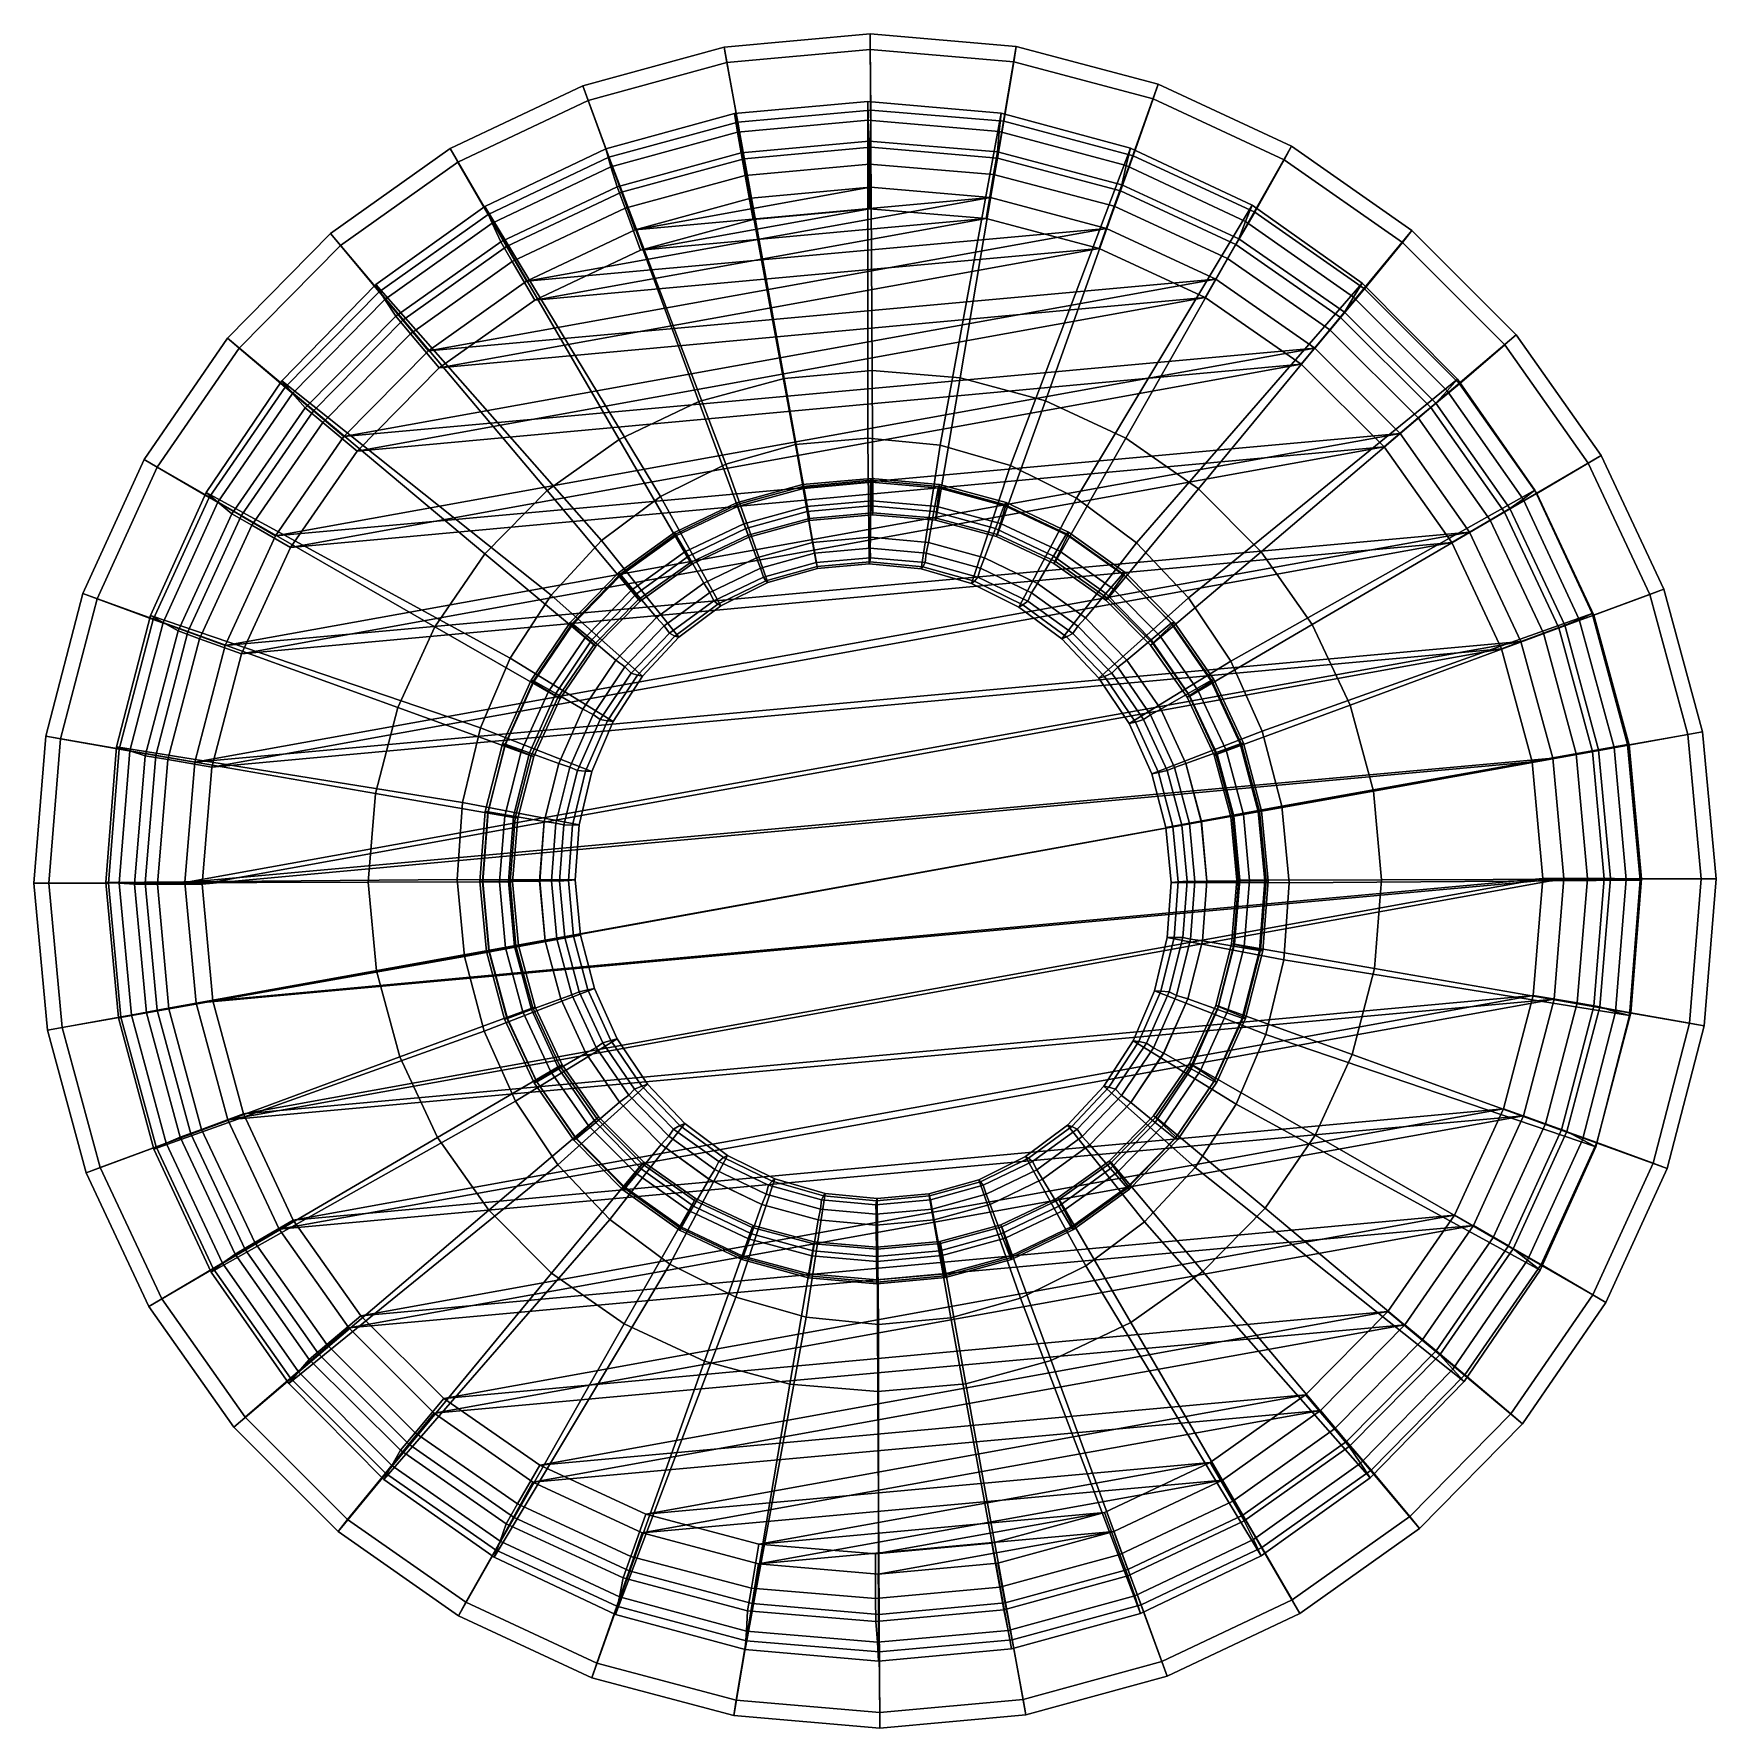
# Model space of a CAD drawing. Extents: x 0.43 to 2.23, y 0.05 to 1.87.
import ezdxf

# ---------------------------------------------------------------- set-up
doc = ezdxf.new("R2010")
doc.units = 0
doc.layers.add('NURBS', color=15, linetype='CONTINUOUS')

msp = doc.modelspace()

# ---------------------------------------------------------------- linework, layer by layer
at = {"layer": 'NURBS', "color": 0}
for points in [[(1.166959, 1.854634, 0.16589), (1.015185, 1.813219, 0.16589), (1.020829, 1.797473, 0.085467), (1.169917, 1.838138, 0.085467)], [(1.231253, 1.499248, 1.457898), (1.139828, 1.47429, 1.457898), (1.015185, 1.813219, 0.16589), (1.166959, 1.854634, 0.16589)], [(1.323653, 1.868862, 0.16589), (1.166959, 1.854634, 0.16589), (1.169917, 1.838138, 0.085467), (1.323835, 1.852117, 0.085467)], [(1.325642, 1.507816, 1.457898), (1.231253, 1.499248, 1.457898), (1.166959, 1.854634, 0.16589), (1.323653, 1.868862, 0.16589)], [(1.480504, 1.855469, 0.16589), (1.323653, 1.868862, 0.16589), (1.323835, 1.852117, 0.085467), (1.477905, 1.838984, 0.085467)], [(1.420128, 1.499735, 1.457898), (1.325642, 1.507816, 1.457898), (1.323653, 1.868862, 0.16589), (1.480504, 1.855469, 0.16589)], [(1.51184, 1.47525, 1.457898), (1.420128, 1.499735, 1.457898), (1.480504, 1.855469, 0.16589), (1.632748, 1.814864, 0.16589)], [(1.632748, 1.814864, 0.16589), (1.480504, 1.855469, 0.16589), (1.477905, 1.838984, 0.085467), (1.627447, 1.799141, 0.085467)], [(1.181534, 1.774195, 0.02193), (1.169917, 1.838138, 0.085467), (1.020829, 1.797473, 0.085467), (1.043196, 1.736467, 0.021928)], [(1.324349, 1.787181, 0.021932), (1.323835, 1.852117, 0.085467), (1.169917, 1.838138, 0.085467), (1.181534, 1.774195, 0.02193)], [(1.467301, 1.775028, 0.021934), (1.477905, 1.838984, 0.085467), (1.323835, 1.852117, 0.085467), (1.324349, 1.787181, 0.021932)], [(1.606048, 1.738108, 0.021935), (1.627447, 1.799141, 0.085467), (1.477905, 1.838984, 0.085467), (1.467301, 1.775028, 0.021934)], [(1.015185, 1.813219, 0.16589), (0.872941, 1.745875, 0.165889), (0.881101, 1.731358, 0.085466), (1.020829, 1.797473, 0.085467)], [(1.139828, 1.47429, 1.457898), (1.054146, 1.433702, 1.457897), (0.872941, 1.745875, 0.165889), (1.015185, 1.813219, 0.16589)], [(1.597991, 1.435104, 1.457898), (1.51184, 1.47525, 1.457898), (1.632748, 1.814864, 0.16589), (1.775758, 1.748281, 0.16589)], [(1.775758, 1.748281, 0.16589), (1.632748, 1.814864, 0.16589), (1.627447, 1.799141, 0.085467), (1.767917, 1.733796, 0.085467)], [(1.043196, 1.736467, 0.021928), (1.020829, 1.797473, 0.085467), (0.881101, 1.731358, 0.085466), (0.913538, 1.675141, 0.021925)], [(1.243641, 1.428248, 1.455545), (1.178171, 1.783464, 0.16573), (1.039783, 1.745497, 0.16573), (1.168728, 1.407115, 1.455544)], [(1.178171, 1.783464, 0.16573), (1.181173, 1.763447, 0.085705), (1.045227, 1.72629, 0.085705), (1.039783, 1.745497, 0.16573)], [(1.321084, 1.435142, 1.455545), (1.321073, 1.796399, 0.16573), (1.178171, 1.783464, 0.16573), (1.243641, 1.428248, 1.455545)], [(1.321073, 1.796399, 0.16573), (1.321534, 1.77618, 0.085706), (1.181173, 1.763447, 0.085705), (1.178171, 1.783464, 0.16573)], [(1.324259, 1.747217, 0.010377), (1.324349, 1.787181, 0.021932), (1.181534, 1.774195, 0.02193), (1.188375, 1.734861, 0.010375)], [(1.398702, 1.427588, 1.455545), (1.464149, 1.783908, 0.16573), (1.321073, 1.796399, 0.16573), (1.321084, 1.435142, 1.455545)], [(1.464149, 1.783908, 0.16573), (1.462045, 1.7641, 0.085706), (1.321534, 1.77618, 0.085706), (1.321073, 1.796399, 0.16573)], [(1.460273, 1.735656, 0.010378), (1.467301, 1.775028, 0.021934), (1.324349, 1.787181, 0.021932), (1.324259, 1.747217, 0.010377)], [(1.474138, 1.405815, 1.455545), (1.603051, 1.746371, 0.165731), (1.464149, 1.783908, 0.16573), (1.398702, 1.427588, 1.455545)], [(1.603051, 1.746371, 0.165731), (1.598438, 1.727575, 0.085706), (1.462045, 1.7641, 0.085706), (1.464149, 1.783908, 0.16573)], [(1.736373, 1.67754, 0.021935), (1.767917, 1.733796, 0.085467), (1.627447, 1.799141, 0.085467), (1.606048, 1.738108, 0.021935)], [(1.188375, 1.734861, 0.010375), (1.181534, 1.774195, 0.02193), (1.043196, 1.736467, 0.021928), (1.056751, 1.698961, 0.010373)], [(1.181173, 1.763447, 0.085705), (1.321534, 1.77618, 0.085706), (1.32277, 1.753841, 0.068039), (1.185296, 1.741212, 0.068017)], [(1.321534, 1.77618, 0.085706), (1.462045, 1.7641, 0.085706), (1.460347, 1.742338, 0.068053), (1.32277, 1.753841, 0.068039)], [(1.592286, 1.700529, 0.010379), (1.606048, 1.738108, 0.021935), (1.467301, 1.775028, 0.021934), (1.460273, 1.735656, 0.010378)], [(1.462045, 1.7641, 0.085706), (1.598438, 1.727575, 0.085706), (1.593848, 1.707047, 0.068061), (1.460347, 1.742338, 0.068053)], [(0.872941, 1.745875, 0.165889), (0.74455, 1.654649, 0.165889), (0.754978, 1.641801, 0.085466), (0.881101, 1.731358, 0.085466)], [(1.054146, 1.433702, 1.457897), (0.97681, 1.378716, 1.457897), (0.74455, 1.654649, 0.165889), (0.872941, 1.745875, 0.165889)], [(1.168728, 1.407115, 1.455544), (1.039783, 1.745497, 0.16573), (0.910116, 1.683651, 0.165729), (1.09862, 1.372385, 1.455544)], [(1.039783, 1.745497, 0.16573), (1.045227, 1.72629, 0.085705), (0.917827, 1.665836, 0.085705), (0.910116, 1.683651, 0.165729)], [(1.045227, 1.72629, 0.085705), (1.181173, 1.763447, 0.085705), (1.185296, 1.741212, 0.068017), (1.052103, 1.704831, 0.067991)], [(1.185296, 1.741212, 0.068017), (1.32277, 1.753841, 0.068039), (1.322875, 1.729238, 0.056724), (1.189657, 1.716999, 0.056704)], [(1.188375, 1.734861, 0.010375), (1.19571, 1.692614, 0.005051), (1.32415, 1.704293, 0.005053), (1.324259, 1.747217, 0.010377)], [(1.32277, 1.753841, 0.068039), (1.460347, 1.742338, 0.068053), (1.456192, 1.718092, 0.056739), (1.322875, 1.729238, 0.056724)], [(1.324259, 1.747217, 0.010377), (1.32415, 1.704293, 0.005053), (1.452715, 1.693366, 0.005054), (1.460273, 1.735656, 0.010378)], [(1.545099, 1.370484, 1.455545), (1.733558, 1.684929, 0.165731), (1.603051, 1.746371, 0.165731), (1.474138, 1.405815, 1.455545)], [(1.675964, 1.380519, 1.457898), (1.597991, 1.435104, 1.457898), (1.775758, 1.748281, 0.16589), (1.90519, 1.657741, 0.16589)], [(1.733558, 1.684929, 0.165731), (1.726567, 1.667714, 0.085706), (1.598438, 1.727575, 0.085706), (1.603051, 1.746371, 0.165731)], [(1.90519, 1.657741, 0.16589), (1.775758, 1.748281, 0.16589), (1.767917, 1.733796, 0.085467), (1.895046, 1.644935, 0.085467)], [(0.913538, 1.675141, 0.021925), (0.881101, 1.731358, 0.085466), (0.754978, 1.641801, 0.085466), (0.796501, 1.592082, 0.021921)], [(1.056751, 1.698961, 0.010373), (1.043196, 1.736467, 0.021928), (0.913538, 1.675141, 0.021925), (0.933385, 1.64061, 0.01037)], [(1.052103, 1.704831, 0.067991), (1.185296, 1.741212, 0.068017), (1.189657, 1.716999, 0.056704), (1.060587, 1.681744, 0.056677)], [(1.056751, 1.698961, 0.010373), (1.071295, 1.658681, 0.005049), (1.19571, 1.692614, 0.005051), (1.188375, 1.734861, 0.010375)], [(1.323074, 1.68125, 0.048953), (1.198159, 1.669774, 0.048933), (1.189657, 1.716999, 0.056704), (1.322875, 1.729238, 0.056724)], [(1.448083, 1.670799, 0.048966), (1.323074, 1.68125, 0.048953), (1.322875, 1.729238, 0.056724), (1.456192, 1.718092, 0.056739)], [(1.460273, 1.735656, 0.010378), (1.452715, 1.693366, 0.005054), (1.577496, 1.660162, 0.005055), (1.592286, 1.700529, 0.010379)], [(1.460347, 1.742338, 0.068053), (1.593848, 1.707047, 0.068061), (1.58556, 1.683894, 0.056746), (1.456192, 1.718092, 0.056739)], [(1.716285, 1.642901, 0.010379), (1.736373, 1.67754, 0.021935), (1.606048, 1.738108, 0.021935), (1.592286, 1.700529, 0.010379)], [(1.598438, 1.727575, 0.085706), (1.726567, 1.667714, 0.085706), (1.719216, 1.649045, 0.068063), (1.593848, 1.707047, 0.068061)], [(1.854316, 1.595166, 0.021934), (1.895046, 1.644935, 0.085467), (1.767917, 1.733796, 0.085467), (1.736373, 1.67754, 0.021935)], [(0.917827, 1.665836, 0.085705), (1.045227, 1.72629, 0.085705), (1.052103, 1.704831, 0.067991), (0.927238, 1.645803, 0.067959)], [(1.198159, 1.669774, 0.048933), (1.077134, 1.636716, 0.048909), (1.060587, 1.681744, 0.056677), (1.189657, 1.716999, 0.056704)], [(1.569387, 1.638733, 0.048974), (1.448083, 1.670799, 0.048966), (1.456192, 1.718092, 0.056739), (1.58556, 1.683894, 0.056746)], [(0.927238, 1.645803, 0.067959), (1.052103, 1.704831, 0.067991), (1.060587, 1.681744, 0.056677), (0.939588, 1.624543, 0.056647)], [(0.933385, 1.64061, 0.01037), (0.954687, 1.603526, 0.005046), (1.071295, 1.658681, 0.005049), (1.056751, 1.698961, 0.010373)], [(0.954687, 1.603526, 0.005046), (1.452715, 1.693366, 0.005054), (1.071295, 1.658681, 0.005049)], [(1.577496, 1.660162, 0.005055), (1.452715, 1.693366, 0.005054), (0.954687, 1.603526, 0.005046)], [(1.071295, 1.658681, 0.005049), (1.32415, 1.704293, 0.005053), (1.19571, 1.692614, 0.005051)], [(1.452715, 1.693366, 0.005054), (1.32415, 1.704293, 0.005053), (1.071295, 1.658681, 0.005049)], [(1.592286, 1.700529, 0.010379), (1.577496, 1.660162, 0.005055), (1.694703, 1.605692, 0.005055), (1.716285, 1.642901, 0.010379)], [(1.593848, 1.707047, 0.068061), (1.719216, 1.649045, 0.068063), (1.707046, 1.627689, 0.056747), (1.58556, 1.683894, 0.056746)], [(1.09862, 1.372385, 1.455544), (0.910116, 1.683651, 0.165729), (0.793109, 1.599806, 0.165729), (1.035448, 1.325114, 1.455544)], [(0.910116, 1.683651, 0.165729), (0.917827, 1.665836, 0.085705), (0.802844, 1.583923, 0.085704), (0.793109, 1.599806, 0.165729)], [(0.933385, 1.64061, 0.01037), (0.913538, 1.675141, 0.021925), (0.796501, 1.592082, 0.021921), (0.822027, 1.561581, 0.010367)], [(1.077134, 1.636716, 0.048909), (0.963676, 1.58308, 0.04888), (0.939588, 1.624543, 0.056647), (1.060587, 1.681744, 0.056677)], [(1.077134, 1.636716, 0.048909), (1.198159, 1.669774, 0.048933), (1.323074, 1.68125, 0.048953)], [(1.448083, 1.670799, 0.048966), (1.077134, 1.636716, 0.048909), (1.323074, 1.68125, 0.048953)], [(1.609429, 1.32267, 1.455545), (1.851705, 1.601448, 0.165731), (1.733558, 1.684929, 0.165731), (1.545099, 1.370484, 1.455545)], [(1.683301, 1.58603, 0.048975), (1.569387, 1.638733, 0.048974), (1.58556, 1.683894, 0.056746), (1.707046, 1.627689, 0.056747)], [(1.828504, 1.564526, 0.010379), (1.854316, 1.595166, 0.021934), (1.736373, 1.67754, 0.021935), (1.716285, 1.642901, 0.010379)], [(1.851705, 1.601448, 0.165731), (1.84254, 1.586338, 0.085706), (1.726567, 1.667714, 0.085706), (1.733558, 1.684929, 0.165731)], [(0.74455, 1.654649, 0.165889), (0.633913, 1.542311, 0.165889), (0.646292, 1.531523, 0.085466), (0.754978, 1.641801, 0.085466)], [(0.97681, 1.378716, 1.457897), (0.91017, 1.311003, 1.457897), (0.633913, 1.542311, 0.165889), (0.74455, 1.654649, 0.165889)], [(0.802844, 1.583923, 0.085704), (0.917827, 1.665836, 0.085705), (0.927238, 1.645803, 0.067959), (0.814495, 1.565925, 0.067923)], [(0.849429, 1.528826, 0.005043), (1.577496, 1.660162, 0.005055), (0.954687, 1.603526, 0.005046)], [(1.694703, 1.605692, 0.005055), (1.577496, 1.660162, 0.005055), (0.849429, 1.528826, 0.005043)], [(0.963676, 1.58308, 0.04888), (1.077134, 1.636716, 0.048909), (1.448083, 1.670799, 0.048966)], [(1.569387, 1.638733, 0.048974), (0.963676, 1.58308, 0.04888), (1.448083, 1.670799, 0.048966)], [(1.743389, 1.313152, 1.457898), (1.675964, 1.380519, 1.457898), (1.90519, 1.657741, 0.16589), (2.01711, 1.545997, 0.16589)], [(1.726567, 1.667714, 0.085706), (1.84254, 1.586338, 0.085706), (1.83264, 1.570091, 0.068056), (1.719216, 1.649045, 0.068063)], [(2.01711, 1.545997, 0.16589), (1.90519, 1.657741, 0.16589), (1.895046, 1.644935, 0.085467), (2.004973, 1.535259, 0.085467)], [(0.796501, 1.592082, 0.021921), (0.754978, 1.641801, 0.085466), (0.646292, 1.531523, 0.085466), (0.695639, 1.489814, 0.021918)], [(0.814495, 1.565925, 0.067923), (0.927238, 1.645803, 0.067959), (0.939588, 1.624543, 0.056647), (0.830334, 1.547137, 0.056612)], [(0.822027, 1.561581, 0.010367), (0.849429, 1.528826, 0.005043), (0.954687, 1.603526, 0.005046), (0.933385, 1.64061, 0.01037)], [(0.861232, 1.510499, 0.048847), (0.963676, 1.58308, 0.04888), (1.569387, 1.638733, 0.048974)], [(1.683301, 1.58603, 0.048975), (0.861232, 1.510499, 0.048847), (1.569387, 1.638733, 0.048974)], [(1.716285, 1.642901, 0.010379), (1.694703, 1.605692, 0.005055), (1.800774, 1.53161, 0.005055), (1.828504, 1.564526, 0.010379)], [(1.719216, 1.649045, 0.068063), (1.83264, 1.570091, 0.068056), (1.816958, 1.551179, 0.056742), (1.707046, 1.627689, 0.056747)], [(1.956295, 1.493489, 0.021933), (2.004973, 1.535259, 0.085467), (1.895046, 1.644935, 0.085467), (1.854316, 1.595166, 0.021934)], [(0.963676, 1.58308, 0.04888), (0.861232, 1.510499, 0.048847), (0.830334, 1.547137, 0.056612), (0.939588, 1.624543, 0.056647)], [(1.786363, 1.51429, 0.048969), (1.683301, 1.58603, 0.048975), (1.707046, 1.627689, 0.056747), (1.816958, 1.551179, 0.056742)], [(0.758718, 1.436849, 0.00504), (1.694703, 1.605692, 0.005055), (0.849429, 1.528826, 0.005043)], [(1.800774, 1.53161, 0.005055), (1.694703, 1.605692, 0.005055), (0.758718, 1.436849, 0.00504)], [(1.665175, 1.263825, 1.455545), (1.953902, 1.498466, 0.165731), (1.851705, 1.601448, 0.165731), (1.609429, 1.32267, 1.455545)], [(1.953902, 1.498466, 0.165731), (1.942833, 1.485918, 0.085706), (1.84254, 1.586338, 0.085706), (1.851705, 1.601448, 0.165731)], [(1.035448, 1.325114, 1.455544), (0.793109, 1.599806, 0.165729), (0.692316, 1.496509, 0.165728), (0.98113, 1.266737, 1.455544)], [(0.793109, 1.599806, 0.165729), (0.802844, 1.583923, 0.085704), (0.703771, 1.483039, 0.085704), (0.692316, 1.496509, 0.165728)], [(0.822027, 1.561581, 0.010367), (0.796501, 1.592082, 0.021921), (0.695639, 1.489814, 0.021918), (0.726058, 1.464274, 0.010364)], [(0.703771, 1.483039, 0.085704), (0.802844, 1.583923, 0.085704), (0.814495, 1.565925, 0.067923), (0.717298, 1.46762, 0.067885)], [(0.772914, 1.421174, 0.048812), (0.861232, 1.510499, 0.048847), (1.683301, 1.58603, 0.048975)], [(1.786363, 1.51429, 0.048969), (0.772914, 1.421174, 0.048812), (1.683301, 1.58603, 0.048975)], [(1.925532, 1.467785, 0.010378), (1.956295, 1.493489, 0.021933), (1.854316, 1.595166, 0.021934), (1.828504, 1.564526, 0.010379)], [(1.84254, 1.586338, 0.085706), (1.942833, 1.485918, 0.085706), (1.930677, 1.472583, 0.068044), (1.83264, 1.570091, 0.068056)], [(0.717298, 1.46762, 0.067885), (0.814495, 1.565925, 0.067923), (0.830334, 1.547137, 0.056612), (0.736146, 1.451875, 0.056574)], [(1.828504, 1.564526, 0.010379), (1.800774, 1.53161, 0.005055), (1.892488, 1.440167, 0.005054), (1.925532, 1.467785, 0.010378)], [(1.83264, 1.570091, 0.068056), (1.930677, 1.472583, 0.068044), (1.911959, 1.456691, 0.056729), (1.816958, 1.551179, 0.056742)], [(0.726058, 1.464274, 0.010364), (0.758718, 1.436849, 0.00504), (0.849429, 1.528826, 0.005043), (0.822027, 1.561581, 0.010367)], [(0.861232, 1.510499, 0.048847), (0.772914, 1.421174, 0.048812), (0.736146, 1.451875, 0.056574), (0.830334, 1.547137, 0.056612)], [(1.798218, 1.23505, 1.457898), (1.743389, 1.313152, 1.457898), (2.01711, 1.545997, 0.16589), (2.108117, 1.416443, 0.165889)], [(1.875443, 1.425691, 0.048957), (1.786363, 1.51429, 0.048969), (1.816958, 1.551179, 0.056742), (1.911959, 1.456691, 0.056729)], [(2.108117, 1.416443, 0.165889), (2.01711, 1.545997, 0.16589), (2.004973, 1.535259, 0.085467), (2.094357, 1.4081, 0.085466)], [(0.633913, 1.542311, 0.165889), (0.544392, 1.412276, 0.165889), (0.558346, 1.403876, 0.085466), (0.646292, 1.531523, 0.085466)], [(0.91017, 1.311003, 1.457897), (0.85625, 1.23262, 1.457897), (0.544392, 1.412276, 0.165889), (0.633913, 1.542311, 0.165889)], [(0.695639, 1.489814, 0.021918), (0.646292, 1.531523, 0.085466), (0.558346, 1.403876, 0.085466), (0.614018, 1.371443, 0.021914)], [(0.685311, 1.330391, 0.005037), (1.800774, 1.53161, 0.005055), (0.758718, 1.436849, 0.00504)], [(1.892488, 1.440167, 0.005054), (1.800774, 1.53161, 0.005055), (0.685311, 1.330391, 0.005037)], [(2.039209, 1.375598, 0.021931), (2.094357, 1.4081, 0.085466), (2.004973, 1.535259, 0.085467), (1.956295, 1.493489, 0.021933)], [(0.701406, 1.317821, 0.048776), (0.772914, 1.421174, 0.048812), (1.786363, 1.51429, 0.048969)], [(1.875443, 1.425691, 0.048957), (0.701406, 1.317821, 0.048776), (1.786363, 1.51429, 0.048969)], [(0.98113, 1.266737, 1.455544), (0.692316, 1.496509, 0.165728), (0.610802, 1.376898, 0.165728), (0.937317, 1.199028, 1.455544)], [(0.692316, 1.496509, 0.165728), (0.703771, 1.483039, 0.085704), (0.623619, 1.366251, 0.085704), (0.610802, 1.376898, 0.165728)], [(1.258403, 1.348855, 2.246789), (1.192567, 1.330867, 2.246789), (1.139828, 1.47429, 1.457898), (1.231253, 1.499248, 1.457898)], [(1.326377, 1.355022, 2.246789), (1.258403, 1.348855, 2.246789), (1.231253, 1.499248, 1.457898), (1.325642, 1.507816, 1.457898)], [(1.394423, 1.349182, 2.246789), (1.326377, 1.355022, 2.246789), (1.325642, 1.507816, 1.457898), (1.420128, 1.499735, 1.457898)], [(1.460472, 1.331513, 2.246789), (1.394423, 1.349182, 2.246789), (1.420128, 1.499735, 1.457898), (1.51184, 1.47525, 1.457898)], [(1.710641, 1.195737, 1.455545), (2.037045, 1.379111, 0.165731), (1.953902, 1.498466, 0.165731), (1.665175, 1.263825, 1.455545)], [(2.004421, 1.355615, 0.010376), (2.039209, 1.375598, 0.021931), (1.956295, 1.493489, 0.021933), (1.925532, 1.467785, 0.010378)], [(2.037045, 1.379111, 0.165731), (2.024398, 1.369504, 0.085706), (1.942833, 1.485918, 0.085706), (1.953902, 1.498466, 0.165731)], [(0.726058, 1.464274, 0.010364), (0.695639, 1.489814, 0.021918), (0.614018, 1.371443, 0.021914), (0.648398, 1.351646, 0.01036)], [(0.623619, 1.366251, 0.085704), (0.703771, 1.483039, 0.085704), (0.717298, 1.46762, 0.067885), (0.638601, 1.353875, 0.067845)], [(1.192567, 1.330867, 2.246789), (1.130868, 1.301607, 2.246789), (1.054146, 1.433702, 1.457897), (1.139828, 1.47429, 1.457898)], [(1.522519, 1.30255, 2.246789), (1.460472, 1.331513, 2.246789), (1.51184, 1.47525, 1.457898), (1.597991, 1.435104, 1.457898)], [(1.942833, 1.485918, 0.085706), (2.024398, 1.369504, 0.085706), (2.010348, 1.359488, 0.068024), (1.930677, 1.472583, 0.068044)], [(0.638601, 1.353875, 0.067845), (0.717298, 1.46762, 0.067885), (0.736146, 1.451875, 0.056574), (0.659885, 1.341651, 0.056535)], [(0.648398, 1.351646, 0.01036), (0.685311, 1.330391, 0.005037), (0.758718, 1.436849, 0.00504), (0.726058, 1.464274, 0.010364)], [(1.947835, 1.322929, 0.04894), (1.875443, 1.425691, 0.048957), (1.911959, 1.456691, 0.056729), (1.989163, 1.347098, 0.05671)], [(1.925532, 1.467785, 0.010378), (1.892488, 1.440167, 0.005054), (1.967055, 1.334142, 0.005052), (2.004421, 1.355615, 0.010376)], [(1.930677, 1.472583, 0.068044), (2.010348, 1.359488, 0.068024), (1.989163, 1.347098, 0.05671), (1.911959, 1.456691, 0.056729)], [(0.631438, 1.212685, 0.005034), (1.892488, 1.440167, 0.005054), (0.685311, 1.330391, 0.005037)], [(1.967055, 1.334142, 0.005052), (1.892488, 1.440167, 0.005054), (0.631438, 1.212685, 0.005034)], [(0.772914, 1.421174, 0.048812), (0.701406, 1.317821, 0.048776), (0.659885, 1.341651, 0.056535), (0.736146, 1.451875, 0.056574)], [(0.648882, 1.203582, 0.048739), (0.701406, 1.317821, 0.048776), (1.875443, 1.425691, 0.048957)], [(1.947835, 1.322929, 0.04894), (0.648882, 1.203582, 0.048739), (1.875443, 1.425691, 0.048957)], [(1.130868, 1.301607, 2.246789), (1.075181, 1.261962, 2.246789), (0.97681, 1.378716, 1.457897), (1.054146, 1.433702, 1.457897)], [(1.2673, 1.295189, 2.245336), (1.243641, 1.428248, 1.455545), (1.168728, 1.407115, 1.455544), (1.213658, 1.280056, 2.245336)], [(1.322753, 1.300125, 2.245336), (1.321084, 1.435142, 1.455545), (1.243641, 1.428248, 1.455545), (1.2673, 1.295189, 2.245336)], [(1.378332, 1.294716, 2.245336), (1.398702, 1.427588, 1.455545), (1.321084, 1.435142, 1.455545), (1.322753, 1.300125, 2.245336)], [(1.432349, 1.279125, 2.245336), (1.474138, 1.405815, 1.455545), (1.398702, 1.427588, 1.455545), (1.378332, 1.294716, 2.245336)], [(1.578678, 1.263174, 2.246789), (1.522519, 1.30255, 2.246789), (1.597991, 1.435104, 1.457898), (1.675964, 1.380519, 1.457898)], [(0.544392, 1.412276, 0.165889), (0.478705, 1.268495, 0.165889), (0.493812, 1.262738, 0.085466), (0.558346, 1.403876, 0.085466)], [(0.85625, 1.23262, 1.457897), (0.816689, 1.14595, 1.457897), (0.478705, 1.268495, 0.165889), (0.544392, 1.412276, 0.165889)], [(0.614018, 1.371443, 0.021914), (0.558346, 1.403876, 0.085466), (0.493812, 1.262738, 0.085466), (0.554118, 1.240565, 0.02191)], [(1.213658, 1.280056, 2.245336), (1.168728, 1.407115, 1.455544), (1.09862, 1.372385, 1.455544), (1.163456, 1.255188, 2.245336)], [(1.483161, 1.253827, 2.245336), (1.545099, 1.370484, 1.455545), (1.474138, 1.405815, 1.455545), (1.432349, 1.279125, 2.245336)], [(1.838784, 1.148586, 1.457897), (1.798218, 1.23505, 1.457898), (2.108117, 1.416443, 0.165889), (2.175447, 1.273016, 0.165889)], [(2.100541, 1.245074, 0.021929), (2.160481, 1.267321, 0.085466), (2.094357, 1.4081, 0.085466), (2.039209, 1.375598, 0.021931)], [(2.175447, 1.273016, 0.165889), (2.108117, 1.416443, 0.165889), (2.094357, 1.4081, 0.085466), (2.160481, 1.267321, 0.085466)], [(1.251177, 1.385168, 2.877329), (1.180089, 1.365608, 2.877329), (1.181387, 1.361759, 2.854814), (1.252066, 1.381166, 2.854815)], [(1.25135, 1.383276, 2.899843), (1.180838, 1.363833, 2.899843), (1.180089, 1.365608, 2.877329), (1.251177, 1.385168, 2.877329)], [(1.256019, 1.356253, 2.922357), (1.190199, 1.338073, 2.922357), (1.180838, 1.363833, 2.899843), (1.25135, 1.383276, 2.899843)], [(1.324594, 1.391802, 2.877328), (1.251177, 1.385168, 2.877329), (1.252066, 1.381166, 2.854815), (1.325054, 1.387769, 2.854815)], [(1.324177, 1.389848, 2.899843), (1.25135, 1.383276, 2.899843), (1.251177, 1.385168, 2.877329), (1.324594, 1.391802, 2.877328)], [(1.324005, 1.362382, 2.922357), (1.256019, 1.356253, 2.922357), (1.25135, 1.383276, 2.899843), (1.324177, 1.389848, 2.899843)], [(1.325054, 1.387769, 2.854815), (1.252066, 1.381166, 2.854815), (1.255762, 1.36162, 2.8323), (1.325615, 1.367947, 2.8323)], [(1.392091, 1.356275, 2.922357), (1.324005, 1.362382, 2.922357), (1.324177, 1.389848, 2.899843), (1.397106, 1.383351, 2.899843)], [(1.397106, 1.383351, 2.899843), (1.324177, 1.389848, 2.899843), (1.324594, 1.391802, 2.877328), (1.398107, 1.385308, 2.877328)], [(1.398107, 1.385308, 2.877328), (1.324594, 1.391802, 2.877328), (1.325054, 1.387769, 2.854815), (1.398133, 1.381367, 2.854815)], [(1.398133, 1.381367, 2.854815), (1.325054, 1.387769, 2.854815), (1.325615, 1.367947, 2.8323), (1.39555, 1.361873, 2.8323)], [(1.458207, 1.338118, 2.922357), (1.392091, 1.356275, 2.922357), (1.397106, 1.383351, 2.899843), (1.467921, 1.363981, 2.899843)], [(1.467921, 1.363981, 2.899843), (1.397106, 1.383351, 2.899843), (1.398107, 1.385308, 2.877328), (1.469483, 1.365882, 2.877328)], [(1.469483, 1.365882, 2.877328), (1.398107, 1.385308, 2.877328), (1.398133, 1.381367, 2.854815), (1.469082, 1.362155, 2.854815)], [(0.937317, 1.199028, 1.455544), (0.610802, 1.376898, 0.165728), (0.551042, 1.244608, 0.165728), (0.905341, 1.124046, 1.455544)], [(0.610802, 1.376898, 0.165728), (0.623619, 1.366251, 0.085704), (0.564824, 1.237105, 0.085703), (0.551042, 1.244608, 0.165728)], [(0.648398, 1.351646, 0.01036), (0.614018, 1.371443, 0.021914), (0.554118, 1.240565, 0.02191), (0.591403, 1.22712, 0.010357)], [(0.564824, 1.237105, 0.085703), (0.623619, 1.366251, 0.085704), (0.638601, 1.353875, 0.067845), (0.580797, 1.22815, 0.067805)], [(1.075181, 1.261962, 2.246789), (1.027198, 1.213137, 2.246788), (0.91017, 1.311003, 1.457897), (0.97681, 1.378716, 1.457897)], [(1.163456, 1.255188, 2.245336), (1.09862, 1.372385, 1.455544), (1.035448, 1.325114, 1.455544), (1.118221, 1.221339, 2.245336)], [(1.180089, 1.365608, 2.877329), (1.113488, 1.333715, 2.877328), (1.115163, 1.330137, 2.854814), (1.181387, 1.361759, 2.854814)], [(1.180838, 1.363833, 2.899843), (1.114783, 1.332111, 2.899843), (1.113488, 1.333715, 2.877328), (1.180089, 1.365608, 2.877329)], [(1.190199, 1.338073, 2.922357), (1.128543, 1.308396, 2.922357), (1.114783, 1.332111, 2.899843), (1.180838, 1.363833, 2.899843)], [(1.252066, 1.381166, 2.854815), (1.181387, 1.361759, 2.854814), (1.188112, 1.343083, 2.8323), (1.255762, 1.36162, 2.8323)], [(1.325615, 1.367947, 2.8323), (1.255762, 1.36162, 2.8323), (1.258656, 1.346645, 2.809785), (1.326099, 1.35276, 2.809785)], [(1.39555, 1.361873, 2.8323), (1.325615, 1.367947, 2.8323), (1.326099, 1.35276, 2.809785), (1.393616, 1.346936, 2.809785)], [(1.469082, 1.362155, 2.854815), (1.398133, 1.381367, 2.854815), (1.39555, 1.361873, 2.8323), (1.463441, 1.343581, 2.8323)], [(1.520345, 1.308462, 2.922357), (1.458207, 1.338118, 2.922357), (1.467921, 1.363981, 2.899843), (1.53447, 1.332328, 2.899843)], [(1.53447, 1.332328, 2.899843), (1.467921, 1.363981, 2.899843), (1.469483, 1.365882, 2.877328), (1.536555, 1.334116, 2.877328)], [(1.536555, 1.334116, 2.877328), (1.469483, 1.365882, 2.877328), (1.469082, 1.362155, 2.854815), (1.535745, 1.330717, 2.854814)], [(1.529225, 1.219589, 2.245336), (1.609429, 1.32267, 1.455545), (1.545099, 1.370484, 1.455545), (1.483161, 1.253827, 2.245336)], [(1.627243, 1.214582, 2.246789), (1.578678, 1.263174, 2.246789), (1.675964, 1.380519, 1.457898), (1.743389, 1.313152, 1.457898)], [(1.744447, 1.120474, 1.455545), (2.098606, 1.247009, 0.165731), (2.037045, 1.379111, 0.165731), (1.710641, 1.195737, 1.455545)], [(2.062774, 1.231426, 0.010374), (2.100541, 1.245074, 0.021929), (2.039209, 1.375598, 0.021931), (2.004421, 1.355615, 0.010376)], [(2.024398, 1.369504, 0.085706), (2.084758, 1.240636, 0.085706), (2.069229, 1.234243, 0.067999), (2.010348, 1.359488, 0.068024)], [(2.098606, 1.247009, 0.165731), (2.084758, 1.240636, 0.085706), (2.024398, 1.369504, 0.085706), (2.037045, 1.379111, 0.165731)], [(0.580797, 1.22815, 0.067805), (0.638601, 1.353875, 0.067845), (0.659885, 1.341651, 0.056535), (0.60387, 1.219818, 0.056496)], [(0.591403, 1.22712, 0.010357), (0.631438, 1.212685, 0.005034), (0.685311, 1.330391, 0.005037), (0.648398, 1.351646, 0.01036)], [(1.181387, 1.361759, 2.854814), (1.115163, 1.330137, 2.854814), (1.124722, 1.3129, 2.8323), (1.188112, 1.343083, 2.8323)], [(1.255762, 1.36162, 2.8323), (1.188112, 1.343083, 2.8323), (1.193337, 1.328777, 2.809785), (1.258656, 1.346645, 2.809785)], [(1.256019, 1.356253, 2.922357), (1.261767, 1.323153, 2.933205), (1.201616, 1.306512, 2.933205), (1.190199, 1.338073, 2.922357)], [(1.258656, 1.346645, 2.809785), (1.193337, 1.328777, 2.809785), (1.192567, 1.330867, 2.246789), (1.258403, 1.348855, 2.246789)], [(1.324005, 1.362382, 2.922357), (1.323901, 1.32875, 2.933205), (1.261767, 1.323153, 2.933205), (1.256019, 1.356253, 2.922357)], [(1.326099, 1.35276, 2.809785), (1.258656, 1.346645, 2.809785), (1.258403, 1.348855, 2.246789), (1.326377, 1.355022, 2.246789)], [(1.392091, 1.356275, 2.922357), (1.38613, 1.323131, 2.933205), (1.323901, 1.32875, 2.933205), (1.324005, 1.362382, 2.922357)], [(1.393616, 1.346936, 2.809785), (1.326099, 1.35276, 2.809785), (1.326377, 1.355022, 2.246789), (1.394423, 1.349182, 2.246789)], [(1.458207, 1.338118, 2.922357), (1.446563, 1.306468, 2.933205), (1.38613, 1.323131, 2.933205), (1.392091, 1.356275, 2.922357)], [(1.463441, 1.343581, 2.8323), (1.39555, 1.361873, 2.8323), (1.393616, 1.346936, 2.809785), (1.459156, 1.329349, 2.809785)], [(1.459156, 1.329349, 2.809785), (1.393616, 1.346936, 2.809785), (1.394423, 1.349182, 2.246789), (1.460472, 1.331513, 2.246789)], [(1.535745, 1.330717, 2.854814), (1.469082, 1.362155, 2.854815), (1.463441, 1.343581, 2.8323), (1.527225, 1.313628, 2.8323)], [(2.001336, 1.209126, 0.048917), (1.947835, 1.322929, 0.04894), (1.989163, 1.347098, 0.05671), (2.04622, 1.225731, 0.056686)], [(2.004421, 1.355615, 0.010376), (1.967055, 1.334142, 0.005052), (2.022212, 1.216756, 0.00505), (2.062774, 1.231426, 0.010374)], [(2.010348, 1.359488, 0.068024), (2.069229, 1.234243, 0.067999), (2.04622, 1.225731, 0.056686), (1.989163, 1.347098, 0.05671)], [(0.598737, 1.08731, 0.005031), (1.967055, 1.334142, 0.005052), (0.631438, 1.212685, 0.005034)], [(2.022212, 1.216756, 0.00505), (1.967055, 1.334142, 0.005052), (0.598737, 1.08731, 0.005031)], [(0.701406, 1.317821, 0.048776), (0.648882, 1.203582, 0.048739), (0.60387, 1.219818, 0.056496), (0.659885, 1.341651, 0.056535)], [(1.113488, 1.333715, 2.877328), (1.053399, 1.290459, 2.877328), (1.055408, 1.287261, 2.854814), (1.115163, 1.330137, 2.854814)], [(1.114783, 1.332111, 2.899843), (1.055193, 1.289074, 2.899843), (1.053399, 1.290459, 2.877328), (1.113488, 1.333715, 2.877328)], [(1.128543, 1.308396, 2.922357), (1.072927, 1.268124, 2.922357), (1.055193, 1.289074, 2.899843), (1.114783, 1.332111, 2.899843)], [(1.115163, 1.330137, 2.854814), (1.055408, 1.287261, 2.854814), (1.067518, 1.271989, 2.8323), (1.124722, 1.3129, 2.8323)], [(1.188112, 1.343083, 2.8323), (1.124722, 1.3129, 2.8323), (1.132126, 1.299698, 2.809785), (1.193337, 1.328777, 2.809785)], [(1.190199, 1.338073, 2.922357), (1.201616, 1.306512, 2.933205), (1.145275, 1.279331, 2.933205), (1.128543, 1.308396, 2.922357)], [(1.193337, 1.328777, 2.809785), (1.132126, 1.299698, 2.809785), (1.130868, 1.301607, 2.246789), (1.192567, 1.330867, 2.246789)], [(1.323901, 1.32875, 2.933205), (1.323887, 1.328748, 2.933689), (1.261753, 1.323152, 2.933689), (1.261767, 1.323153, 2.933205)], [(1.323887, 1.328748, 2.933689), (1.323788, 1.317082, 2.928056), (1.263877, 1.311694, 2.928056), (1.261753, 1.323152, 2.933689)], [(1.386116, 1.323129, 2.933689), (1.383797, 1.311609, 2.928056), (1.323788, 1.317082, 2.928056), (1.323887, 1.328748, 2.933689)], [(1.38613, 1.323131, 2.933205), (1.386116, 1.323129, 2.933689), (1.323887, 1.328748, 2.933689), (1.323901, 1.32875, 2.933205)], [(1.520345, 1.308462, 2.922357), (1.503365, 1.279266, 2.933205), (1.446563, 1.306468, 2.933205), (1.458207, 1.338118, 2.922357)], [(1.527225, 1.313628, 2.8323), (1.463441, 1.343581, 2.8323), (1.459156, 1.329349, 2.809785), (1.520728, 1.300534, 2.809785)], [(1.520728, 1.300534, 2.809785), (1.459156, 1.329349, 2.809785), (1.460472, 1.331513, 2.246789), (1.522519, 1.30255, 2.246789)], [(1.576617, 1.268208, 2.922357), (1.520345, 1.308462, 2.922357), (1.53447, 1.332328, 2.899843), (1.594732, 1.289352, 2.899843)], [(1.596097, 1.288007, 2.854814), (1.535745, 1.330717, 2.854814), (1.527225, 1.313628, 2.8323), (1.584966, 1.272925, 2.8323)], [(1.594732, 1.289352, 2.899843), (1.53447, 1.332328, 2.899843), (1.536555, 1.334116, 2.877328), (1.597283, 1.290974, 2.877328)], [(1.597283, 1.290974, 2.877328), (1.536555, 1.334116, 2.877328), (1.535745, 1.330717, 2.854814), (1.596097, 1.288007, 2.854814)], [(0.616936, 1.081928, 0.048703), (0.648882, 1.203582, 0.048739), (1.947835, 1.322929, 0.04894)], [(2.001336, 1.209126, 0.048917), (0.616936, 1.081928, 0.048703), (1.947835, 1.322929, 0.04894)], [(1.027198, 1.213137, 2.246788), (0.988378, 1.156616, 2.246788), (0.85625, 1.23262, 1.457897), (0.91017, 1.311003, 1.457897)], [(1.118221, 1.221339, 2.245336), (1.035448, 1.325114, 1.455544), (0.98113, 1.266737, 1.455544), (1.079326, 1.179537, 2.245336)], [(1.124722, 1.3129, 2.8323), (1.067518, 1.271989, 2.8323), (1.076883, 1.260292, 2.809785), (1.132126, 1.299698, 2.809785)], [(1.261767, 1.323153, 2.933205), (1.261753, 1.323152, 2.933689), (1.201602, 1.30651, 2.933689), (1.201616, 1.306512, 2.933205)], [(1.261753, 1.323152, 2.933689), (1.263877, 1.311694, 2.928056), (1.205883, 1.295608, 2.928056), (1.201602, 1.30651, 2.933689)], [(1.263877, 1.311694, 2.928056), (1.265583, 1.301539, 2.912098), (1.209007, 1.285886, 2.912098), (1.205883, 1.295608, 2.928056)], [(1.323788, 1.317082, 2.928056), (1.324023, 1.306802, 2.912098), (1.265583, 1.301539, 2.912098), (1.263877, 1.311694, 2.928056)], [(1.383797, 1.311609, 2.928056), (1.382554, 1.301517, 2.912098), (1.324023, 1.306802, 2.912098), (1.323788, 1.317082, 2.928056)], [(1.44208, 1.295442, 2.928056), (1.439395, 1.285845, 2.912098), (1.382554, 1.301517, 2.912098), (1.383797, 1.311609, 2.928056)], [(1.446549, 1.306466, 2.933689), (1.44208, 1.295442, 2.928056), (1.383797, 1.311609, 2.928056), (1.386116, 1.323129, 2.933689)], [(1.446563, 1.306468, 2.933205), (1.446549, 1.306466, 2.933689), (1.386116, 1.323129, 2.933689), (1.38613, 1.323131, 2.933205)], [(1.584966, 1.272925, 2.8323), (1.527225, 1.313628, 2.8323), (1.520728, 1.300534, 2.809785), (1.57646, 1.261367, 2.809785)], [(1.569142, 1.177453, 2.245336), (1.665175, 1.263825, 1.455545), (1.609429, 1.32267, 1.455545), (1.529225, 1.219589, 2.245336)], [(1.666738, 1.15825, 2.246789), (1.627243, 1.214582, 2.246789), (1.743389, 1.313152, 1.457898), (1.798218, 1.23505, 1.457898)], [(1.128543, 1.308396, 2.922357), (1.145275, 1.279331, 2.933205), (1.094457, 1.242436, 2.933205), (1.072927, 1.268124, 2.922357)], [(1.132126, 1.299698, 2.809785), (1.076883, 1.260292, 2.809785), (1.075181, 1.261962, 2.246789), (1.130868, 1.301607, 2.246789)], [(1.201616, 1.306512, 2.933205), (1.201602, 1.30651, 2.933689), (1.145261, 1.279329, 2.933689), (1.145275, 1.279331, 2.933205)], [(1.201602, 1.30651, 2.933689), (1.205883, 1.295608, 2.928056), (1.151568, 1.269315, 2.928056), (1.145261, 1.279329, 2.933689)], [(1.205883, 1.295608, 2.928056), (1.209007, 1.285886, 2.912098), (1.156015, 1.260321, 2.912098), (1.151568, 1.269315, 2.928056)], [(1.265583, 1.301539, 2.912098), (1.266628, 1.297383, 2.896141), (1.211695, 1.282037, 2.896141), (1.209007, 1.285886, 2.912098)], [(1.266628, 1.297383, 2.896141), (1.267312, 1.295191, 2.880183), (1.21367, 1.280058, 2.880183), (1.211695, 1.282037, 2.896141)], [(1.267312, 1.295191, 2.880183), (1.2673, 1.295189, 2.245336), (1.213658, 1.280056, 2.245336), (1.21367, 1.280058, 2.880183)], [(1.324023, 1.306802, 2.912098), (1.323393, 1.302467, 2.896141), (1.266628, 1.297383, 2.896141), (1.265583, 1.301539, 2.912098)], [(1.323393, 1.302467, 2.896141), (1.322765, 1.300127, 2.880184), (1.267312, 1.295191, 2.880183), (1.266628, 1.297383, 2.896141)], [(1.322765, 1.300127, 2.880184), (1.322753, 1.300125, 2.245336), (1.2673, 1.295189, 2.245336), (1.267312, 1.295191, 2.880183)], [(1.378344, 1.294718, 2.880184), (1.378332, 1.294716, 2.245336), (1.322753, 1.300125, 2.245336), (1.322765, 1.300127, 2.880184)], [(1.380265, 1.297133, 2.896141), (1.378344, 1.294718, 2.880184), (1.322765, 1.300127, 2.880184), (1.323393, 1.302467, 2.896141)], [(1.382554, 1.301517, 2.912098), (1.380265, 1.297133, 2.896141), (1.323393, 1.302467, 2.896141), (1.324023, 1.306802, 2.912098)], [(1.432361, 1.279127, 2.880184), (1.432349, 1.279125, 2.245336), (1.378332, 1.294716, 2.245336), (1.378344, 1.294718, 2.880184)], [(1.435517, 1.281545, 2.896141), (1.432361, 1.279127, 2.880184), (1.378344, 1.294718, 2.880184), (1.380265, 1.297133, 2.896141)], [(1.439395, 1.285845, 2.912098), (1.435517, 1.281545, 2.896141), (1.380265, 1.297133, 2.896141), (1.382554, 1.301517, 2.912098)], [(1.496866, 1.269071, 2.928056), (1.492819, 1.26026, 2.912098), (1.439395, 1.285845, 2.912098), (1.44208, 1.295442, 2.928056)], [(1.50335, 1.279264, 2.933689), (1.496866, 1.269071, 2.928056), (1.44208, 1.295442, 2.928056), (1.446549, 1.306466, 2.933689)], [(1.503365, 1.279266, 2.933205), (1.50335, 1.279264, 2.933689), (1.446549, 1.306466, 2.933689), (1.446563, 1.306468, 2.933205)], [(1.576617, 1.268208, 2.922357), (1.554808, 1.242353, 2.933205), (1.503365, 1.279266, 2.933205), (1.520345, 1.308462, 2.922357)], [(1.57646, 1.261367, 2.809785), (1.520728, 1.300534, 2.809785), (1.522519, 1.30255, 2.246789), (1.578678, 1.263174, 2.246789)], [(1.646876, 1.236361, 2.899843), (1.594732, 1.289352, 2.899843), (1.597283, 1.290974, 2.877328), (1.649822, 1.237769, 2.877328)], [(1.649822, 1.237769, 2.877328), (1.597283, 1.290974, 2.877328), (1.596097, 1.288007, 2.854814), (1.648305, 1.235324, 2.854814)], [(1.053399, 1.290459, 2.877328), (1.001647, 1.237154, 2.877328), (1.003937, 1.234435, 2.854814), (1.055408, 1.287261, 2.854814)], [(1.055193, 1.289074, 2.899843), (1.003878, 1.236029, 2.899843), (1.001647, 1.237154, 2.877328), (1.053399, 1.290459, 2.877328)], [(1.072927, 1.268124, 2.922357), (1.025038, 1.218479, 2.922357), (1.003878, 1.236029, 2.899843), (1.055193, 1.289074, 2.899843)], [(1.055408, 1.287261, 2.854814), (1.003937, 1.234435, 2.854814), (1.018236, 1.221591, 2.8323), (1.067518, 1.271989, 2.8323)], [(1.145275, 1.279331, 2.933205), (1.145261, 1.279329, 2.933689), (1.094443, 1.242435, 2.933689), (1.094457, 1.242436, 2.933205)], [(1.145261, 1.279329, 2.933689), (1.151568, 1.269315, 2.928056), (1.102584, 1.233612, 2.928056), (1.094443, 1.242435, 2.933689)], [(1.209007, 1.285886, 2.912098), (1.211695, 1.282037, 2.896141), (1.160264, 1.256896, 2.89614), (1.156015, 1.260321, 2.912098)], [(1.211695, 1.282037, 2.896141), (1.21367, 1.280058, 2.880183), (1.163468, 1.255189, 2.880183), (1.160264, 1.256896, 2.89614)], [(1.21367, 1.280058, 2.880183), (1.213658, 1.280056, 2.245336), (1.163456, 1.255188, 2.245336), (1.163468, 1.255189, 2.880183)], [(1.483173, 1.253828, 2.880184), (1.483161, 1.253827, 2.245336), (1.432349, 1.279125, 2.245336), (1.432361, 1.279127, 2.880184)], [(1.48747, 1.256175, 2.896141), (1.483173, 1.253828, 2.880184), (1.432361, 1.279127, 2.880184), (1.435517, 1.281545, 2.896141)], [(1.492819, 1.26026, 2.912098), (1.48747, 1.256175, 2.896141), (1.435517, 1.281545, 2.896141), (1.439395, 1.285845, 2.912098)], [(1.554793, 1.242351, 2.933689), (1.54649, 1.233299, 2.928056), (1.496866, 1.269071, 2.928056), (1.50335, 1.279264, 2.933689)], [(1.554808, 1.242353, 2.933205), (1.554793, 1.242351, 2.933689), (1.50335, 1.279264, 2.933689), (1.503365, 1.279266, 2.933205)], [(1.634907, 1.222707, 2.8323), (1.584966, 1.272925, 2.8323), (1.57646, 1.261367, 2.809785), (1.62466, 1.213038, 2.809785)], [(1.625313, 1.21858, 2.922357), (1.576617, 1.268208, 2.922357), (1.594732, 1.289352, 2.899843), (1.646876, 1.236361, 2.899843)], [(1.648305, 1.235324, 2.854814), (1.596097, 1.288007, 2.854814), (1.584966, 1.272925, 2.8323), (1.634907, 1.222707, 2.8323)], [(1.863856, 1.056388, 1.457897), (1.838784, 1.148586, 1.457897), (2.175447, 1.273016, 0.165889), (2.217054, 1.120073, 0.165889)], [(2.217054, 1.120073, 0.165889), (2.175447, 1.273016, 0.165889), (2.160481, 1.267321, 0.085466), (2.201337, 1.117199, 0.085466)], [(0.478705, 1.268495, 0.165889), (0.438851, 1.115335, 0.165888), (0.45465, 1.112396, 0.085465), (0.493812, 1.262738, 0.085466)], [(0.816689, 1.14595, 1.457897), (0.79269, 1.053625, 1.457897), (0.438851, 1.115335, 0.165888), (0.478705, 1.268495, 0.165889)], [(0.554118, 1.240565, 0.02191), (0.493812, 1.262738, 0.085466), (0.45465, 1.112396, 0.085465), (0.517759, 1.10116, 0.021906)], [(1.079326, 1.179537, 2.245336), (0.98113, 1.266737, 1.455544), (0.937317, 1.199028, 1.455544), (1.047954, 1.131054, 2.245336)], [(1.067518, 1.271989, 2.8323), (1.018236, 1.221591, 2.8323), (1.029287, 1.211757, 2.809785), (1.076883, 1.260292, 2.809785)], [(1.072927, 1.268124, 2.922357), (1.094457, 1.242436, 2.933205), (1.050705, 1.196949, 2.933205), (1.025038, 1.218479, 2.922357)], [(1.076883, 1.260292, 2.809785), (1.029287, 1.211757, 2.809785), (1.027198, 1.213137, 2.246788), (1.075181, 1.261962, 2.246789)], [(1.151568, 1.269315, 2.928056), (1.156015, 1.260321, 2.912098), (1.108217, 1.225619, 2.912098), (1.102584, 1.233612, 2.928056)], [(1.156015, 1.260321, 2.912098), (1.160264, 1.256896, 2.89614), (1.113898, 1.222721, 2.89614), (1.108217, 1.225619, 2.912098)], [(1.160264, 1.256896, 2.89614), (1.163468, 1.255189, 2.880183), (1.118233, 1.22134, 2.880183), (1.113898, 1.222721, 2.89614)], [(1.163468, 1.255189, 2.880183), (1.163456, 1.255188, 2.245336), (1.118221, 1.221339, 2.245336), (1.118233, 1.22134, 2.880183)], [(1.534546, 1.221795, 2.896141), (1.529238, 1.219591, 2.880184), (1.483173, 1.253828, 2.880184), (1.48747, 1.256175, 2.896141)], [(1.541205, 1.225541, 2.912098), (1.534546, 1.221795, 2.896141), (1.48747, 1.256175, 2.896141), (1.492819, 1.26026, 2.912098)], [(1.54649, 1.233299, 2.928056), (1.541205, 1.225541, 2.912098), (1.492819, 1.26026, 2.912098), (1.496866, 1.269071, 2.928056)], [(1.625313, 1.21858, 2.922357), (1.59933, 1.19685, 2.933205), (1.554808, 1.242353, 2.933205), (1.576617, 1.268208, 2.922357)], [(1.601699, 1.128697, 2.245336), (1.710641, 1.195737, 1.455545), (1.665175, 1.263825, 1.455545), (1.569142, 1.177453, 2.245336)], [(1.62466, 1.213038, 2.809785), (1.57646, 1.261367, 2.809785), (1.578678, 1.263174, 2.246789), (1.627243, 1.214582, 2.246789)], [(2.138426, 1.105884, 0.021926), (2.201337, 1.117199, 0.085466), (2.160481, 1.267321, 0.085466), (2.100541, 1.245074, 0.021929)], [(0.905341, 1.124046, 1.455544), (0.551042, 1.244608, 0.165728), (0.514852, 1.103659, 0.165727), (0.886173, 1.044068, 1.455544)], [(0.551042, 1.244608, 0.165728), (0.564824, 1.237105, 0.085703), (0.52917, 1.099527, 0.085703), (0.514852, 1.103659, 0.165727)], [(0.591403, 1.22712, 0.010357), (0.554118, 1.240565, 0.02191), (0.517759, 1.10116, 0.021906), (0.556807, 1.094478, 0.010353)], [(0.52917, 1.099527, 0.085703), (0.564824, 1.237105, 0.085703), (0.580797, 1.22815, 0.067805), (0.54564, 1.094265, 0.067765)], [(1.001647, 1.237154, 2.877328), (0.959805, 1.175419, 2.877328), (0.962313, 1.173263, 2.854814), (1.003937, 1.234435, 2.854814)], [(1.003878, 1.236029, 2.899843), (0.962396, 1.174588, 2.899843), (0.959805, 1.175419, 2.877328), (1.001647, 1.237154, 2.877328)], [(1.094457, 1.242436, 2.933205), (1.094443, 1.242435, 2.933689), (1.050691, 1.196947, 2.933689), (1.050705, 1.196949, 2.933205)], [(1.094443, 1.242435, 2.933689), (1.102584, 1.233612, 2.928056), (1.060419, 1.189584, 2.928055), (1.050691, 1.196947, 2.933689)], [(1.529238, 1.219591, 2.880184), (1.529225, 1.219589, 2.245336), (1.483161, 1.253827, 2.245336), (1.483173, 1.253828, 2.880184)], [(1.599316, 1.196849, 2.933689), (1.589445, 1.189212, 2.928056), (1.54649, 1.233299, 2.928056), (1.554793, 1.242351, 2.933689)], [(1.59933, 1.19685, 2.933205), (1.599316, 1.196849, 2.933689), (1.554793, 1.242351, 2.933689), (1.554808, 1.242353, 2.933205)], [(1.664954, 1.161084, 2.922357), (1.625313, 1.21858, 2.922357), (1.646876, 1.236361, 2.899843), (1.689316, 1.174963, 2.899843)], [(1.689316, 1.174963, 2.899843), (1.646876, 1.236361, 2.899843), (1.649822, 1.237769, 2.877328), (1.692577, 1.176114, 2.877328)], [(1.692577, 1.176114, 2.877328), (1.649822, 1.237769, 2.877328), (1.648305, 1.235324, 2.854814), (1.690782, 1.174268, 2.854814)], [(1.765565, 1.040324, 1.455545), (2.136716, 1.106175, 0.165731), (2.098606, 1.247009, 0.165731), (1.744447, 1.120474, 1.455545)], [(2.098819, 1.098991, 0.010371), (2.138426, 1.105884, 0.021926), (2.100541, 1.245074, 0.021929), (2.062774, 1.231426, 0.010374)], [(2.084758, 1.240636, 0.085706), (2.122077, 1.103227, 0.085706), (2.105533, 1.100649, 0.067969), (2.069229, 1.234243, 0.067999)], [(2.136716, 1.106175, 0.165731), (2.122077, 1.103227, 0.085706), (2.084758, 1.240636, 0.085706), (2.098606, 1.247009, 0.165731)], [(0.54564, 1.094265, 0.067765), (0.580797, 1.22815, 0.067805), (0.60387, 1.219818, 0.056496), (0.569801, 1.090078, 0.056457)], [(0.556807, 1.094478, 0.010353), (0.598737, 1.08731, 0.005031), (0.631438, 1.212685, 0.005034), (0.591403, 1.22712, 0.010357)], [(0.648882, 1.203582, 0.048739), (0.616936, 1.081928, 0.048703), (0.569801, 1.090078, 0.056457), (0.60387, 1.219818, 0.056496)], [(0.988378, 1.156616, 2.246788), (0.959899, 1.094116, 2.246788), (0.816689, 1.14595, 1.457897), (0.85625, 1.23262, 1.457897)], [(1.003937, 1.234435, 2.854814), (0.962313, 1.173263, 2.854814), (0.978376, 1.163239, 2.832299), (1.018236, 1.221591, 2.8323)], [(1.025038, 1.218479, 2.922357), (0.986333, 1.16097, 2.922357), (0.962396, 1.174588, 2.899843), (1.003878, 1.236029, 2.899843)], [(1.018236, 1.221591, 2.8323), (0.978376, 1.163239, 2.832299), (0.990784, 1.155567, 2.809785), (1.029287, 1.211757, 2.809785)], [(1.025038, 1.218479, 2.922357), (1.050705, 1.196949, 2.933205), (1.015349, 1.144252, 2.933205), (0.986333, 1.16097, 2.922357)], [(1.102584, 1.233612, 2.928056), (1.108217, 1.225619, 2.912098), (1.067066, 1.182836, 2.912098), (1.060419, 1.189584, 2.928055)], [(1.108217, 1.225619, 2.912098), (1.113898, 1.222721, 2.89614), (1.074004, 1.180553, 2.89614), (1.067066, 1.182836, 2.912098)], [(1.113898, 1.222721, 2.89614), (1.118233, 1.22134, 2.880183), (1.079339, 1.179539, 2.880183), (1.074004, 1.180553, 2.89614)], [(1.118233, 1.22134, 2.880183), (1.118221, 1.221339, 2.245336), (1.079326, 1.179537, 2.245336), (1.079339, 1.179539, 2.880183)], [(1.569155, 1.177454, 2.880184), (1.569142, 1.177453, 2.245336), (1.529225, 1.219589, 2.245336), (1.529238, 1.219591, 2.880184)], [(1.575313, 1.17945, 2.896141), (1.569155, 1.177454, 2.880184), (1.529238, 1.219591, 2.880184), (1.534546, 1.221795, 2.896141)], [(1.583081, 1.182743, 2.912098), (1.575313, 1.17945, 2.896141), (1.534546, 1.221795, 2.896141), (1.541205, 1.225541, 2.912098)], [(1.589445, 1.189212, 2.928056), (1.583081, 1.182743, 2.912098), (1.541205, 1.225541, 2.912098), (1.54649, 1.233299, 2.928056)], [(1.664954, 1.161084, 2.922357), (1.635578, 1.14414, 2.933205), (1.59933, 1.19685, 2.933205), (1.625313, 1.21858, 2.922357)], [(1.675533, 1.1645, 2.8323), (1.634907, 1.222707, 2.8323), (1.62466, 1.213038, 2.809785), (1.663862, 1.157015, 2.809785)], [(1.690782, 1.174268, 2.854814), (1.648305, 1.235324, 2.854814), (1.634907, 1.222707, 2.8323), (1.675533, 1.1645, 2.8323)], [(1.695963, 1.095889, 2.246789), (1.666738, 1.15825, 2.246789), (1.798218, 1.23505, 1.457898), (1.838784, 1.148586, 1.457897)], [(2.034323, 1.087738, 0.048889), (2.001336, 1.209126, 0.048917), (2.04622, 1.225731, 0.056686), (2.0814, 1.096273, 0.056656)], [(2.062774, 1.231426, 0.010374), (2.022212, 1.216756, 0.00505), (2.056283, 1.091575, 0.005048), (2.098819, 1.098991, 0.010371)], [(2.069229, 1.234243, 0.067999), (2.105533, 1.100649, 0.067969), (2.0814, 1.096273, 0.056656), (2.04622, 1.225731, 0.056686)], [(0.5882, 0.958073, 0.005028), (2.022212, 1.216756, 0.00505), (0.598737, 1.08731, 0.005031)], [(2.056283, 1.091575, 0.005048), (2.022212, 1.216756, 0.00505), (0.5882, 0.958073, 0.005028)], [(0.606541, 0.956554, 0.048668), (0.616936, 1.081928, 0.048703), (2.001336, 1.209126, 0.048917)], [(2.034323, 1.087738, 0.048889), (0.606541, 0.956554, 0.048668), (2.001336, 1.209126, 0.048917)], [(1.029287, 1.211757, 2.809785), (0.990784, 1.155567, 2.809785), (0.988378, 1.156616, 2.246788), (1.027198, 1.213137, 2.246788)], [(1.663862, 1.157015, 2.809785), (1.62466, 1.213038, 2.809785), (1.627243, 1.214582, 2.246789), (1.666738, 1.15825, 2.246789)], [(1.047954, 1.131054, 2.245336), (0.937317, 1.199028, 1.455544), (0.905341, 1.124046, 1.455544), (1.025057, 1.077362, 2.245335)], [(1.050705, 1.196949, 2.933205), (1.050691, 1.196947, 2.933689), (1.015335, 1.14425, 2.933689), (1.015349, 1.144252, 2.933205)], [(1.050691, 1.196947, 2.933689), (1.060419, 1.189584, 2.928055), (1.026353, 1.13857, 2.928055), (1.015335, 1.14425, 2.933689)], [(1.060419, 1.189584, 2.928055), (1.067066, 1.182836, 2.912098), (1.033812, 1.133271, 2.912098), (1.026353, 1.13857, 2.928055)], [(1.067066, 1.182836, 2.912098), (1.074004, 1.180553, 2.89614), (1.041796, 1.131673, 2.89614), (1.033812, 1.133271, 2.912098)], [(1.617174, 1.133166, 2.912098), (1.608533, 1.130425, 2.896141), (1.575313, 1.17945, 2.896141), (1.583081, 1.182743, 2.912098)], [(1.624426, 1.138149, 2.928056), (1.617174, 1.133166, 2.912098), (1.583081, 1.182743, 2.912098), (1.589445, 1.189212, 2.928056)], [(1.635564, 1.144138, 2.933689), (1.624426, 1.138149, 2.928056), (1.589445, 1.189212, 2.928056), (1.599316, 1.196849, 2.933689)], [(1.635578, 1.14414, 2.933205), (1.635564, 1.144138, 2.933689), (1.599316, 1.196849, 2.933689), (1.59933, 1.19685, 2.933205)], [(1.625906, 1.074805, 2.245336), (1.744447, 1.120474, 1.455545), (1.710641, 1.195737, 1.455545), (1.601699, 1.128697, 2.245336)], [(0.959805, 1.175419, 2.877328), (0.929143, 1.107131, 2.877328), (0.931802, 1.105604, 2.854814), (0.962313, 1.173263, 2.854814)], [(0.962396, 1.174588, 2.899843), (0.93201, 1.106617, 2.899843), (0.929143, 1.107131, 2.877328), (0.959805, 1.175419, 2.877328)], [(0.962313, 1.173263, 2.854814), (0.931802, 1.105604, 2.854814), (0.949148, 1.098705, 2.832299), (0.978376, 1.163239, 2.832299)], [(0.986333, 1.16097, 2.922357), (0.957988, 1.097345, 2.922357), (0.93201, 1.106617, 2.899843), (0.962396, 1.174588, 2.899843)], [(1.074004, 1.180553, 2.89614), (1.079339, 1.179539, 2.880183), (1.047966, 1.131056, 2.880183), (1.041796, 1.131673, 2.89614)], [(1.079339, 1.179539, 2.880183), (1.079326, 1.179537, 2.245336), (1.047954, 1.131054, 2.245336), (1.047966, 1.131056, 2.880183)], [(1.601711, 1.128699, 2.880184), (1.601699, 1.128697, 2.245336), (1.569142, 1.177453, 2.245336), (1.569155, 1.177454, 2.880184)], [(1.608533, 1.130425, 2.896141), (1.601711, 1.128699, 2.880184), (1.569155, 1.177454, 2.880184), (1.575313, 1.17945, 2.896141)], [(1.705607, 1.100073, 2.8323), (1.675533, 1.1645, 2.8323), (1.663862, 1.157015, 2.809785), (1.692876, 1.095, 2.809785)], [(1.694335, 1.097469, 2.922357), (1.664954, 1.161084, 2.922357), (1.689316, 1.174963, 2.899843), (1.720764, 1.107024, 2.899843)], [(1.722237, 1.106694, 2.854814), (1.690782, 1.174268, 2.854814), (1.675533, 1.1645, 2.8323), (1.705607, 1.100073, 2.8323)], [(1.720764, 1.107024, 2.899843), (1.689316, 1.174963, 2.899843), (1.692577, 1.176114, 2.877328), (1.724248, 1.107885, 2.877328)], [(1.724248, 1.107885, 2.877328), (1.692577, 1.176114, 2.877328), (1.690782, 1.174268, 2.854814), (1.722237, 1.106694, 2.854814)], [(0.959899, 1.094116, 2.246788), (0.942627, 1.027537, 2.246788), (0.79269, 1.053625, 1.457897), (0.816689, 1.14595, 1.457897)], [(0.978376, 1.163239, 2.832299), (0.949148, 1.098705, 2.832299), (0.962543, 1.093428, 2.809785), (0.990784, 1.155567, 2.809785)], [(0.986333, 1.16097, 2.922357), (1.015349, 1.144252, 2.933205), (0.989464, 1.085945, 2.933205), (0.957988, 1.097345, 2.922357)], [(0.990784, 1.155567, 2.809785), (0.962543, 1.093428, 2.809785), (0.959899, 1.094116, 2.246788), (0.988378, 1.156616, 2.246788)], [(1.694335, 1.097469, 2.922357), (1.662451, 1.085823, 2.933205), (1.635578, 1.14414, 2.933205), (1.664954, 1.161084, 2.922357)], [(1.692876, 1.095, 2.809785), (1.663862, 1.157015, 2.809785), (1.666738, 1.15825, 2.246789), (1.695963, 1.095889, 2.246789)], [(1.714031, 1.029395, 2.246788), (1.695963, 1.095889, 2.246789), (1.838784, 1.148586, 1.457897), (1.863856, 1.056388, 1.457897)], [(1.015349, 1.144252, 2.933205), (1.015335, 1.14425, 2.933689), (0.989449, 1.085943, 2.933688), (0.989464, 1.085945, 2.933205)], [(1.015335, 1.14425, 2.933689), (1.026353, 1.13857, 2.928055), (1.001421, 1.082119, 2.928055), (0.989449, 1.085943, 2.933688)], [(1.026353, 1.13857, 2.928055), (1.033812, 1.133271, 2.912098), (1.009464, 1.07843, 2.912097), (1.001421, 1.082119, 2.928055)], [(1.033812, 1.133271, 2.912098), (1.041796, 1.131673, 2.89614), (1.018251, 1.077564, 2.89614), (1.009464, 1.07843, 2.912097)], [(1.041796, 1.131673, 2.89614), (1.047966, 1.131056, 2.880183), (1.02507, 1.077364, 2.880183), (1.018251, 1.077564, 2.89614)], [(1.047966, 1.131056, 2.880183), (1.047954, 1.131054, 2.245336), (1.025057, 1.077362, 2.245335), (1.02507, 1.077364, 2.880183)], [(1.625918, 1.074807, 2.880184), (1.625906, 1.074805, 2.245336), (1.601699, 1.128697, 2.245336), (1.601711, 1.128699, 2.880184)], [(1.633198, 1.07621, 2.896141), (1.625918, 1.074807, 2.880184), (1.601711, 1.128699, 2.880184), (1.608533, 1.130425, 2.896141)], [(1.64245, 1.078315, 2.912098), (1.633198, 1.07621, 2.896141), (1.608533, 1.130425, 2.896141), (1.617174, 1.133166, 2.912098)], [(1.650369, 1.081662, 2.928056), (1.64245, 1.078315, 2.912098), (1.617174, 1.133166, 2.912098), (1.624426, 1.138149, 2.928056)], [(1.662437, 1.085822, 2.933689), (1.650369, 1.081662, 2.928056), (1.624426, 1.138149, 2.928056), (1.635564, 1.144138, 2.933689)], [(1.662451, 1.085823, 2.933205), (1.662437, 1.085822, 2.933689), (1.635564, 1.144138, 2.933689), (1.635578, 1.14414, 2.933205)], [(0.438851, 1.115335, 0.165888), (0.426039, 0.957452, 0.165888), (0.442051, 0.95742, 0.085465), (0.45465, 1.112396, 0.085465)], [(0.79269, 1.053625, 1.457897), (0.78498, 0.958452, 1.457897), (0.426039, 0.957452, 0.165888), (0.438851, 1.115335, 0.165888)], [(0.517759, 1.10116, 0.021906), (0.45465, 1.112396, 0.085465), (0.442051, 0.95742, 0.085465), (0.506044, 0.95746, 0.021903)], [(1.025057, 1.077362, 2.245335), (0.905341, 1.124046, 1.455544), (0.886173, 1.044068, 1.455544), (1.011332, 1.020093, 2.245335)], [(1.641028, 1.017413, 2.245336), (1.765565, 1.040324, 1.455545), (1.744447, 1.120474, 1.455545), (1.625906, 1.074805, 2.245336)], [(1.872671, 0.961257, 1.457897), (1.863856, 1.056388, 1.457897), (2.217054, 1.120073, 0.165889), (2.231674, 0.962263, 0.165889)], [(2.151714, 0.962257, 0.021922), (2.215684, 0.962297, 0.085466), (2.201337, 1.117199, 0.085466), (2.138426, 1.105884, 0.021926)], [(2.231674, 0.962263, 0.165889), (2.217054, 1.120073, 0.165889), (2.201337, 1.117199, 0.085466), (2.215684, 0.962297, 0.085466)], [(0.886173, 1.044068, 1.455544), (0.514852, 1.103659, 0.165727), (0.503332, 0.958332, 0.165727), (0.880396, 0.961523, 1.455543)], [(0.514852, 1.103659, 0.165727), (0.52917, 1.099527, 0.085703), (0.517743, 0.957696, 0.085703), (0.503332, 0.958332, 0.165727)], [(0.556807, 1.094478, 0.010353), (0.517759, 1.10116, 0.021906), (0.506044, 0.95746, 0.021903), (0.545659, 0.957752, 0.01035)], [(0.517743, 0.957696, 0.085703), (0.52917, 1.099527, 0.085703), (0.54564, 1.094265, 0.067765), (0.534201, 0.956285, 0.067727)], [(0.534201, 0.956285, 0.067727), (0.54564, 1.094265, 0.067765), (0.569801, 1.090078, 0.056457), (0.558715, 0.956369, 0.056421)], [(0.545659, 0.957752, 0.01035), (0.5882, 0.958073, 0.005028), (0.598737, 1.08731, 0.005031), (0.556807, 1.094478, 0.010353)], [(0.600149, 0.828902, 0.005025), (2.056283, 1.091575, 0.005048), (0.5882, 0.958073, 0.005028)], [(2.068232, 0.962404, 0.005045), (2.056283, 1.091575, 0.005048), (0.600149, 0.828902, 0.005025)], [(0.929143, 1.107131, 2.877328), (0.910594, 1.034365, 2.877328), (0.91333, 1.033513, 2.854814), (0.931802, 1.105604, 2.854814)], [(0.93201, 1.106617, 2.899843), (0.913641, 1.034183, 2.899842), (0.910594, 1.034365, 2.877328), (0.929143, 1.107131, 2.877328)], [(0.931802, 1.105604, 2.854814), (0.91333, 1.033513, 2.854814), (0.93144, 1.02995, 2.832299), (0.949148, 1.098705, 2.832299)], [(0.957988, 1.097345, 2.922357), (0.940864, 1.029537, 2.922357), (0.913641, 1.034183, 2.899842), (0.93201, 1.106617, 2.899843)], [(0.949148, 1.098705, 2.832299), (0.93144, 1.02995, 2.832299), (0.945423, 1.027231, 2.809784), (0.962543, 1.093428, 2.809785)], [(0.957988, 1.097345, 2.922357), (0.989464, 1.085945, 2.933205), (0.973834, 1.0238, 2.933205), (0.940864, 1.029537, 2.922357)], [(0.962543, 1.093428, 2.809785), (0.945423, 1.027231, 2.809784), (0.942627, 1.027537, 2.246788), (0.959899, 1.094116, 2.246788)], [(1.712562, 1.029666, 2.922357), (1.679133, 1.023673, 2.933205), (1.662451, 1.085823, 2.933205), (1.694335, 1.097469, 2.922357)], [(1.724217, 1.031384, 2.8323), (1.705607, 1.100073, 2.8323), (1.692876, 1.095, 2.809785), (1.710819, 1.028878, 2.809785)], [(1.710819, 1.028878, 2.809785), (1.692876, 1.095, 2.809785), (1.695963, 1.095889, 2.246789), (1.714031, 1.029395, 2.246788)], [(1.712562, 1.029666, 2.922357), (1.694335, 1.097469, 2.922357), (1.720764, 1.107024, 2.899843), (1.740263, 1.034609, 2.899843)], [(1.741714, 1.034656, 2.854814), (1.722237, 1.106694, 2.854814), (1.705607, 1.100073, 2.8323), (1.724217, 1.031384, 2.8323)], [(1.740263, 1.034609, 2.899843), (1.720764, 1.107024, 2.899843), (1.724248, 1.107885, 2.877328), (1.743873, 1.035155, 2.877328)], [(1.743873, 1.035155, 2.877328), (1.724248, 1.107885, 2.877328), (1.722237, 1.106694, 2.854814), (1.741714, 1.034656, 2.854814)], [(1.773354, 0.957722, 1.455545), (2.150216, 0.960888, 0.165731), (2.136716, 1.106175, 0.165731), (1.765565, 1.040324, 1.455545)], [(2.045793, 0.962453, 0.048857), (2.034323, 1.087738, 0.048889), (2.0814, 1.096273, 0.056656), (2.093632, 0.96266, 0.056622)], [(2.098819, 1.098991, 0.010371), (2.056283, 1.091575, 0.005048), (2.068232, 0.962404, 0.005045), (2.111461, 0.962335, 0.010368)], [(2.105533, 1.100649, 0.067969), (2.118157, 0.962767, 0.067934), (2.093632, 0.96266, 0.056622), (2.0814, 1.096273, 0.056656)], [(2.111461, 0.962335, 0.010368), (2.151714, 0.962257, 0.021922), (2.138426, 1.105884, 0.021926), (2.098819, 1.098991, 0.010371)], [(2.122077, 1.103227, 0.085706), (2.135223, 0.961453, 0.085706), (2.118157, 0.962767, 0.067934), (2.105533, 1.100649, 0.067969)], [(2.150216, 0.960888, 0.165731), (2.135223, 0.961453, 0.085706), (2.122077, 1.103227, 0.085706), (2.136716, 1.106175, 0.165731)], [(0.616936, 1.081928, 0.048703), (0.606541, 0.956554, 0.048668), (0.558715, 0.956369, 0.056421), (0.569801, 1.090078, 0.056457)], [(0.618011, 0.831268, 0.048637), (0.606541, 0.956554, 0.048668), (2.034323, 1.087738, 0.048889)], [(2.045793, 0.962453, 0.048857), (0.618011, 0.831268, 0.048637), (2.034323, 1.087738, 0.048889)], [(0.989464, 1.085945, 2.933205), (0.989449, 1.085943, 2.933688), (0.97382, 1.023798, 2.933688), (0.973834, 1.0238, 2.933205)], [(0.989449, 1.085943, 2.933688), (1.001421, 1.082119, 2.928055), (0.986382, 1.021946, 2.928055), (0.97382, 1.023798, 2.933688)], [(1.001421, 1.082119, 2.928055), (1.009464, 1.07843, 2.912097), (0.994764, 1.019979, 2.912097), (0.986382, 1.021946, 2.928055)], [(1.009464, 1.07843, 2.912097), (1.018251, 1.077564, 2.89614), (1.004086, 1.019873, 2.89614), (0.994764, 1.019979, 2.912097)], [(1.018251, 1.077564, 2.89614), (1.02507, 1.077364, 2.880183), (1.011344, 1.020095, 2.880183), (1.004086, 1.019873, 2.89614)], [(1.02507, 1.077364, 2.880183), (1.025057, 1.077362, 2.245335), (1.011332, 1.020093, 2.245335), (1.011344, 1.020095, 2.880183)], [(1.64104, 1.017415, 2.880184), (1.641028, 1.017413, 2.245336), (1.625906, 1.074805, 2.245336), (1.625918, 1.074807, 2.880184)], [(1.648556, 1.018454, 2.896141), (1.64104, 1.017415, 2.880184), (1.625918, 1.074807, 2.880184), (1.633198, 1.07621, 2.896141)], [(1.65814, 1.019859, 2.912098), (1.648556, 1.018454, 2.896141), (1.633198, 1.07621, 2.896141), (1.64245, 1.078315, 2.912098)], [(1.666486, 1.021467, 2.928056), (1.65814, 1.019859, 2.912098), (1.64245, 1.078315, 2.912098), (1.650369, 1.081662, 2.928056)], [(1.679118, 1.023671, 2.933689), (1.666486, 1.021467, 2.928056), (1.650369, 1.081662, 2.928056), (1.662437, 1.085822, 2.933689)], [(1.679133, 1.023673, 2.933205), (1.679118, 1.023671, 2.933689), (1.662437, 1.085822, 2.933689), (1.662451, 1.085823, 2.933205)], [(1.720391, 0.960787, 2.246788), (1.714031, 1.029395, 2.246788), (1.863856, 1.056388, 1.457897), (1.872671, 0.961257, 1.457897)], [(0.942627, 1.027537, 2.246788), (0.937087, 0.958901, 2.246788), (0.78498, 0.958452, 1.457897), (0.79269, 1.053625, 1.457897)], [(1.011332, 1.020093, 2.245335), (0.886173, 1.044068, 1.455544), (0.880396, 0.961523, 1.455543), (1.007195, 0.960987, 2.245335)], [(1.646605, 0.958265, 2.245336), (1.773354, 0.957722, 1.455545), (1.765565, 1.040324, 1.455545), (1.641028, 1.017413, 2.245336)], [(0.910594, 1.034365, 2.877328), (0.904722, 0.959331, 2.877328), (0.907459, 0.959181, 2.854814), (0.91333, 1.033513, 2.854814)], [(0.913641, 1.034183, 2.899842), (0.907848, 0.959486, 2.899842), (0.904722, 0.959331, 2.877328), (0.910594, 1.034365, 2.877328)], [(0.91333, 1.033513, 2.854814), (0.907459, 0.959181, 2.854814), (0.92579, 0.959063, 2.832299), (0.93144, 1.02995, 2.832299)], [(0.940864, 1.029537, 2.922357), (0.93548, 0.959606, 2.922356), (0.907848, 0.959486, 2.899842), (0.913641, 1.034183, 2.899842)], [(0.93144, 1.02995, 2.832299), (0.92579, 0.959063, 2.832299), (0.939944, 0.958985, 2.809784), (0.945423, 1.027231, 2.809784)], [(0.940864, 1.029537, 2.922357), (0.973834, 1.0238, 2.933205), (0.968937, 0.959706, 2.933204), (0.93548, 0.959606, 2.922356)], [(0.945423, 1.027231, 2.809784), (0.939944, 0.958985, 2.809784), (0.937087, 0.958901, 2.246788), (0.942627, 1.027537, 2.246788)], [(0.973834, 1.0238, 2.933205), (0.97382, 1.023798, 2.933688), (0.968922, 0.959704, 2.933688), (0.968937, 0.959706, 2.933204)], [(0.97382, 1.023798, 2.933688), (0.986382, 1.021946, 2.928055), (0.981692, 0.95988, 2.928055), (0.968922, 0.959704, 2.933688)], [(0.986382, 1.021946, 2.928055), (0.994764, 1.019979, 2.912097), (0.990158, 0.959695, 2.912097), (0.981692, 0.95988, 2.928055)], [(0.994764, 1.019979, 2.912097), (1.004086, 1.019873, 2.89614), (0.99973, 0.960351, 2.89614), (0.990158, 0.959695, 2.912097)], [(1.004086, 1.019873, 2.89614), (1.011344, 1.020095, 2.880183), (1.007207, 0.960988, 2.880183), (0.99973, 0.960351, 2.89614)], [(1.011344, 1.020095, 2.880183), (1.011332, 1.020093, 2.245335), (1.007195, 0.960987, 2.245335), (1.007207, 0.960988, 2.880183)], [(1.654143, 0.95891, 2.896141), (1.646617, 0.958267, 2.880184), (1.64104, 1.017415, 2.880184), (1.648556, 1.018454, 2.896141)], [(1.663767, 0.959573, 2.912098), (1.654143, 0.95891, 2.896141), (1.648556, 1.018454, 2.896141), (1.65814, 1.019859, 2.912098)], [(1.672288, 0.959394, 2.928056), (1.663767, 0.959573, 2.912098), (1.65814, 1.019859, 2.912098), (1.666486, 1.021467, 2.928056)], [(1.685101, 0.959575, 2.933689), (1.672288, 0.959394, 2.928056), (1.666486, 1.021467, 2.928056), (1.679118, 1.023671, 2.933689)], [(1.685115, 0.959577, 2.933205), (1.685101, 0.959575, 2.933689), (1.679118, 1.023671, 2.933689), (1.679133, 1.023673, 2.933205)], [(1.719084, 0.959737, 2.922357), (1.685115, 0.959577, 2.933205), (1.679133, 1.023673, 2.933205), (1.712562, 1.029666, 2.922357)], [(1.730797, 0.96052, 2.832299), (1.724217, 1.031384, 2.8323), (1.710819, 1.028878, 2.809785), (1.717148, 0.960658, 2.809785)], [(1.717148, 0.960658, 2.809785), (1.710819, 1.028878, 2.809785), (1.714031, 1.029395, 2.246788), (1.720391, 0.960787, 2.246788)], [(1.719084, 0.959737, 2.922357), (1.712562, 1.029666, 2.922357), (1.740263, 1.034609, 2.899843), (1.747222, 0.959918, 2.899843)], [(1.748623, 0.960342, 2.854814), (1.741714, 1.034656, 2.854814), (1.724217, 1.031384, 2.8323), (1.730797, 0.96052, 2.832299)], [(1.747222, 0.959918, 2.899843), (1.740263, 1.034609, 2.899843), (1.743873, 1.035155, 2.877328), (1.750855, 0.960133, 2.877328)], [(1.750855, 0.960133, 2.877328), (1.743873, 1.035155, 2.877328), (1.741714, 1.034656, 2.854814), (1.748623, 0.960342, 2.854814)], [(1.646617, 0.958267, 2.880184), (1.646605, 0.958265, 2.245336), (1.641028, 1.017413, 2.245336), (1.64104, 1.017415, 2.880184)], [(0.78498, 0.958452, 1.457897), (0.793795, 0.86332, 1.457897), (0.440658, 0.799642, 0.165888), (0.426039, 0.957452, 0.165888)], [(0.426039, 0.957452, 0.165888), (0.440658, 0.799642, 0.165888), (0.456398, 0.802518, 0.085465), (0.442051, 0.95742, 0.085465)], [(0.506044, 0.95746, 0.021903), (0.442051, 0.95742, 0.085465), (0.456398, 0.802518, 0.085465), (0.519332, 0.813833, 0.021899)], [(0.880396, 0.961523, 1.455543), (0.503332, 0.958332, 0.165727), (0.516831, 0.813045, 0.165727), (0.888185, 0.878921, 1.455543)], [(0.503332, 0.958332, 0.165727), (0.517743, 0.957696, 0.085703), (0.530889, 0.815923, 0.085703), (0.516831, 0.813045, 0.165727)], [(0.545659, 0.957752, 0.01035), (0.506044, 0.95746, 0.021903), (0.519332, 0.813833, 0.021899), (0.5583, 0.821095, 0.010347)], [(0.530889, 0.815923, 0.085703), (0.517743, 0.957696, 0.085703), (0.534201, 0.956285, 0.067727), (0.546825, 0.818403, 0.067693)], [(0.546825, 0.818403, 0.067693), (0.534201, 0.956285, 0.067727), (0.558715, 0.956369, 0.056421), (0.570947, 0.822756, 0.056387)], [(0.5583, 0.821095, 0.010347), (0.600149, 0.828902, 0.005025), (0.5882, 0.958073, 0.005028), (0.545659, 0.957752, 0.01035)], [(0.606541, 0.956554, 0.048668), (0.618011, 0.831268, 0.048637), (0.570947, 0.822756, 0.056387), (0.558715, 0.956369, 0.056421)], [(0.634219, 0.703722, 0.005022), (2.068232, 0.962404, 0.005045), (0.600149, 0.828902, 0.005025)], [(0.650998, 0.70988, 0.048609), (0.618011, 0.831268, 0.048637), (2.045793, 0.962453, 0.048857)], [(2.057695, 0.833167, 0.005042), (2.068232, 0.962404, 0.005045), (0.634219, 0.703722, 0.005022)], [(2.035398, 0.837078, 0.048823), (0.650998, 0.70988, 0.048609), (2.045793, 0.962453, 0.048857)], [(0.937087, 0.958901, 2.246788), (0.943447, 0.890293, 2.246788), (0.793795, 0.86332, 1.457897), (0.78498, 0.958452, 1.457897)], [(1.007195, 0.960987, 2.245335), (0.880396, 0.961523, 1.455543), (0.888185, 0.878921, 1.455543), (1.012772, 0.901839, 2.245335)], [(0.907848, 0.959486, 2.899842), (0.914807, 0.884795, 2.899842), (0.911704, 0.884308, 2.877328), (0.904722, 0.959331, 2.877328)], [(0.904722, 0.959331, 2.877328), (0.911704, 0.884308, 2.877328), (0.914367, 0.884868, 2.854814), (0.907459, 0.959181, 2.854814)], [(0.907459, 0.959181, 2.854814), (0.914367, 0.884868, 2.854814), (0.93237, 0.888199, 2.832299), (0.92579, 0.959063, 2.832299)], [(0.93548, 0.959606, 2.922356), (0.942002, 0.889677, 2.922356), (0.914807, 0.884795, 2.899842), (0.907848, 0.959486, 2.899842)], [(0.92579, 0.959063, 2.832299), (0.93237, 0.888199, 2.832299), (0.946273, 0.890765, 2.809784), (0.939944, 0.958985, 2.809784)], [(0.93548, 0.959606, 2.922356), (0.968937, 0.959706, 2.933204), (0.97492, 0.89561, 2.933204), (0.942002, 0.889677, 2.922356)], [(0.939944, 0.958985, 2.809784), (0.946273, 0.890765, 2.809784), (0.943447, 0.890293, 2.246788), (0.937087, 0.958901, 2.246788)], [(0.968922, 0.959704, 2.933688), (0.981692, 0.95988, 2.928055), (0.987494, 0.897807, 2.928055), (0.974905, 0.895608, 2.933688)], [(0.968937, 0.959706, 2.933204), (0.968922, 0.959704, 2.933688), (0.974905, 0.895608, 2.933688), (0.97492, 0.89561, 2.933204)], [(0.981692, 0.95988, 2.928055), (0.990158, 0.959695, 2.912097), (0.995785, 0.899408, 2.912097), (0.987494, 0.897807, 2.928055)], [(0.990158, 0.959695, 2.912097), (0.99973, 0.960351, 2.89614), (1.005317, 0.900807, 2.89614), (0.995785, 0.899408, 2.912097)], [(0.99973, 0.960351, 2.89614), (1.007207, 0.960988, 2.880183), (1.012784, 0.901841, 2.880183), (1.005317, 0.900807, 2.89614)], [(1.007207, 0.960988, 2.880183), (1.007195, 0.960987, 2.245335), (1.012772, 0.901839, 2.245335), (1.012784, 0.901841, 2.880183)], [(1.64248, 0.89916, 2.880183), (1.642468, 0.899159, 2.245336), (1.646605, 0.958265, 2.245336), (1.646617, 0.958267, 2.880184)], [(1.642468, 0.899159, 2.245336), (1.767576, 0.875178, 1.455545), (1.773354, 0.957722, 1.455545), (1.646605, 0.958265, 2.245336)], [(1.649787, 0.899388, 2.896141), (1.64248, 0.89916, 2.880183), (1.646617, 0.958267, 2.880184), (1.654143, 0.95891, 2.896141)], [(1.659161, 0.899289, 2.912098), (1.649787, 0.899388, 2.896141), (1.654143, 0.95891, 2.896141), (1.663767, 0.959573, 2.912098)], [(1.667598, 0.897328, 2.928056), (1.659161, 0.899289, 2.912098), (1.663767, 0.959573, 2.912098), (1.672288, 0.959394, 2.928056)], [(1.680203, 0.895481, 2.933689), (1.667598, 0.897328, 2.928056), (1.672288, 0.959394, 2.928056), (1.685101, 0.959575, 2.933689)], [(1.680218, 0.895483, 2.933205), (1.680203, 0.895481, 2.933689), (1.685101, 0.959575, 2.933689), (1.685115, 0.959577, 2.933205)], [(1.7137, 0.889806, 2.922357), (1.680218, 0.895483, 2.933205), (1.685115, 0.959577, 2.933205), (1.719084, 0.959737, 2.922357)], [(1.711669, 0.892412, 2.809785), (1.717148, 0.960658, 2.809785), (1.720391, 0.960787, 2.246788), (1.714851, 0.892151, 2.246788)], [(1.725147, 0.889633, 2.832299), (1.730797, 0.96052, 2.832299), (1.717148, 0.960658, 2.809785), (1.711669, 0.892412, 2.809785)], [(1.7137, 0.889806, 2.922357), (1.719084, 0.959737, 2.922357), (1.747222, 0.959918, 2.899843), (1.74143, 0.885221, 2.899843)], [(1.714851, 0.892151, 2.246788), (1.720391, 0.960787, 2.246788), (1.872671, 0.961257, 1.457897), (1.864961, 0.866083, 1.457897)], [(1.742752, 0.88601, 2.854814), (1.748623, 0.960342, 2.854814), (1.730797, 0.96052, 2.832299), (1.725147, 0.889633, 2.832299)], [(1.74143, 0.885221, 2.899843), (1.747222, 0.959918, 2.899843), (1.750855, 0.960133, 2.877328), (1.744982, 0.885098, 2.877328)], [(1.744982, 0.885098, 2.877328), (1.750855, 0.960133, 2.877328), (1.748623, 0.960342, 2.854814), (1.742752, 0.88601, 2.854814)], [(1.767576, 0.875178, 1.455545), (2.138695, 0.815561, 0.16573), (2.150216, 0.960888, 0.165731), (1.773354, 0.957722, 1.455545)], [(1.864961, 0.866083, 1.457897), (1.872671, 0.961257, 1.457897), (2.231674, 0.962263, 0.165889), (2.218861, 0.804379, 0.165889)], [(2.035398, 0.837078, 0.048823), (2.045793, 0.962453, 0.048857), (2.093632, 0.96266, 0.056622), (2.082546, 0.828951, 0.056586)], [(2.111461, 0.962335, 0.010368), (2.068232, 0.962404, 0.005045), (2.057695, 0.833167, 0.005042), (2.100313, 0.825608, 0.010365)], [(2.118157, 0.962767, 0.067934), (2.106718, 0.824787, 0.067897), (2.082546, 0.828951, 0.056586), (2.093632, 0.96266, 0.056622)], [(2.100313, 0.825608, 0.010365), (2.139999, 0.818558, 0.021919), (2.151714, 0.962257, 0.021922), (2.111461, 0.962335, 0.010368)], [(2.135223, 0.961453, 0.085706), (2.123796, 0.819623, 0.085706), (2.106718, 0.824787, 0.067897), (2.118157, 0.962767, 0.067934)], [(2.138695, 0.815561, 0.16573), (2.123796, 0.819623, 0.085706), (2.135223, 0.961453, 0.085706), (2.150216, 0.960888, 0.165731)], [(2.139999, 0.818558, 0.021919), (2.203085, 0.807321, 0.085466), (2.215684, 0.962297, 0.085466), (2.151714, 0.962257, 0.021922)], [(2.218861, 0.804379, 0.165889), (2.231674, 0.962263, 0.165889), (2.215684, 0.962297, 0.085466), (2.203085, 0.807321, 0.085466)], [(1.012772, 0.901839, 2.245335), (0.888185, 0.878921, 1.455543), (0.909303, 0.798771, 1.455543), (1.027894, 0.844447, 2.245335)], [(0.942002, 0.889677, 2.922356), (0.97492, 0.89561, 2.933204), (0.991601, 0.83346, 2.933204), (0.96023, 0.821875, 2.922356)], [(0.974905, 0.895608, 2.933688), (0.987494, 0.897807, 2.928055), (1.003611, 0.837612, 2.928055), (0.991587, 0.833458, 2.933688)], [(0.97492, 0.89561, 2.933204), (0.974905, 0.895608, 2.933688), (0.991587, 0.833458, 2.933688), (0.991601, 0.83346, 2.933204)], [(0.987494, 0.897807, 2.928055), (0.995785, 0.899408, 2.912097), (1.011475, 0.840952, 2.912097), (1.003611, 0.837612, 2.928055)], [(0.995785, 0.899408, 2.912097), (1.005317, 0.900807, 2.89614), (1.020675, 0.843051, 2.89614), (1.011475, 0.840952, 2.912097)], [(1.005317, 0.900807, 2.89614), (1.012784, 0.901841, 2.880183), (1.027906, 0.844449, 2.880183), (1.020675, 0.843051, 2.89614)], [(1.012784, 0.901841, 2.880183), (1.012772, 0.901839, 2.245335), (1.027894, 0.844447, 2.245335), (1.027906, 0.844449, 2.880183)], [(1.628755, 0.841891, 2.880183), (1.628742, 0.841889, 2.245336), (1.642468, 0.899159, 2.245336), (1.64248, 0.89916, 2.880183)], [(1.628742, 0.841889, 2.245336), (1.748408, 0.795199, 1.455544), (1.767576, 0.875178, 1.455545), (1.642468, 0.899159, 2.245336)], [(1.635622, 0.841697, 2.89614), (1.628755, 0.841891, 2.880183), (1.64248, 0.89916, 2.880183), (1.649787, 0.899388, 2.896141)], [(1.644461, 0.840838, 2.912098), (1.635622, 0.841697, 2.89614), (1.649787, 0.899388, 2.896141), (1.659161, 0.899289, 2.912098)], [(1.652559, 0.837155, 2.928056), (1.644461, 0.840838, 2.912098), (1.659161, 0.899289, 2.912098), (1.667598, 0.897328, 2.928056)], [(1.664574, 0.833336, 2.933689), (1.652559, 0.837155, 2.928056), (1.667598, 0.897328, 2.928056), (1.680203, 0.895481, 2.933689)], [(1.664589, 0.833338, 2.933205), (1.664574, 0.833336, 2.933689), (1.680203, 0.895481, 2.933689), (1.680218, 0.895483, 2.933205)], [(1.696576, 0.821998, 2.922357), (1.664589, 0.833338, 2.933205), (1.680218, 0.895483, 2.933205), (1.7137, 0.889806, 2.922357)], [(1.69455, 0.826214, 2.809785), (1.711669, 0.892412, 2.809785), (1.714851, 0.892151, 2.246788), (1.697579, 0.825571, 2.246788)], [(1.707439, 0.820878, 2.832299), (1.725147, 0.889633, 2.832299), (1.711669, 0.892412, 2.809785), (1.69455, 0.826214, 2.809785)], [(1.697579, 0.825571, 2.246788), (1.714851, 0.892151, 2.246788), (1.864961, 0.866083, 1.457897), (1.840961, 0.773758, 1.457897)], [(0.888185, 0.878921, 1.455543), (0.516831, 0.813045, 0.165727), (0.554941, 0.672211, 0.165727), (0.909303, 0.798771, 1.455543)], [(0.943447, 0.890293, 2.246788), (0.961514, 0.823799, 2.246788), (0.818867, 0.771122, 1.457896), (0.793795, 0.86332, 1.457897)], [(0.911704, 0.884308, 2.877328), (0.931328, 0.811578, 2.877328), (0.933845, 0.812829, 2.854813), (0.914367, 0.884868, 2.854814)], [(0.914807, 0.884795, 2.899842), (0.934307, 0.81238, 2.899842), (0.931328, 0.811578, 2.877328), (0.911704, 0.884308, 2.877328)], [(0.914367, 0.884868, 2.854814), (0.933845, 0.812829, 2.854813), (0.95098, 0.81951, 2.832299), (0.93237, 0.888199, 2.832299)], [(0.942002, 0.889677, 2.922356), (0.96023, 0.821875, 2.922356), (0.934307, 0.81238, 2.899842), (0.914807, 0.884795, 2.899842)], [(0.93237, 0.888199, 2.832299), (0.95098, 0.81951, 2.832299), (0.964217, 0.824643, 2.809784), (0.946273, 0.890765, 2.809784)], [(0.946273, 0.890765, 2.809784), (0.964217, 0.824643, 2.809784), (0.961514, 0.823799, 2.246788), (0.943447, 0.890293, 2.246788)], [(1.696576, 0.821998, 2.922357), (1.7137, 0.889806, 2.922357), (1.74143, 0.885221, 2.899843), (1.723061, 0.812786, 2.899842)], [(1.72428, 0.81392, 2.854814), (1.742752, 0.88601, 2.854814), (1.725147, 0.889633, 2.832299), (1.707439, 0.820878, 2.832299)], [(1.723061, 0.812786, 2.899842), (1.74143, 0.885221, 2.899843), (1.744982, 0.885098, 2.877328), (1.726433, 0.812332, 2.877328)], [(1.726433, 0.812332, 2.877328), (1.744982, 0.885098, 2.877328), (1.742752, 0.88601, 2.854814), (1.72428, 0.81392, 2.854814)], [(1.748408, 0.795199, 1.455544), (2.102505, 0.674612, 0.16573), (2.138695, 0.815561, 0.16573), (1.767576, 0.875178, 1.455545)], [(0.793795, 0.86332, 1.457897), (0.818867, 0.771122, 1.457896), (0.482265, 0.646699, 0.165888), (0.440658, 0.799642, 0.165888)], [(1.840961, 0.773758, 1.457897), (1.864961, 0.866083, 1.457897), (2.218861, 0.804379, 0.165889), (2.179007, 0.65122, 0.165889)], [(0.704499, 0.596075, 0.048586), (0.650998, 0.70988, 0.048609), (2.035398, 0.837078, 0.048823)], [(2.003453, 0.715423, 0.048787), (0.704499, 0.596075, 0.048586), (2.035398, 0.837078, 0.048823)], [(1.027894, 0.844447, 2.245335), (0.909303, 0.798771, 1.455543), (0.943108, 0.723509, 1.455543), (1.052101, 0.790555, 2.245335)], [(0.991587, 0.833458, 2.933688), (1.003611, 0.837612, 2.928055), (1.029554, 0.781125, 2.928055), (1.01846, 0.775142, 2.933688)], [(1.003611, 0.837612, 2.928055), (1.011475, 0.840952, 2.912097), (1.03675, 0.786102, 2.912097), (1.029554, 0.781125, 2.928055)], [(1.011475, 0.840952, 2.912097), (1.020675, 0.843051, 2.89614), (1.04534, 0.788836, 2.89614), (1.03675, 0.786102, 2.912097)], [(1.020675, 0.843051, 2.89614), (1.027906, 0.844449, 2.880183), (1.052113, 0.790556, 2.880183), (1.04534, 0.788836, 2.89614)], [(1.027906, 0.844449, 2.880183), (1.027894, 0.844447, 2.245335), (1.052101, 0.790555, 2.245335), (1.052113, 0.790556, 2.880183)], [(1.605858, 0.788199, 2.880183), (1.605846, 0.788197, 2.245336), (1.628742, 0.841889, 2.245336), (1.628755, 0.841891, 2.880183)], [(1.605846, 0.788197, 2.245336), (1.716432, 0.720217, 1.455544), (1.748408, 0.795199, 1.455544), (1.628742, 0.841889, 2.245336)], [(1.612077, 0.787588, 2.89614), (1.605858, 0.788199, 2.880183), (1.628755, 0.841891, 2.880183), (1.635622, 0.841697, 2.89614)], [(1.620113, 0.785997, 2.912098), (1.612077, 0.787588, 2.89614), (1.635622, 0.841697, 2.89614), (1.644461, 0.840838, 2.912098)], [(1.627627, 0.780704, 2.928056), (1.620113, 0.785997, 2.912098), (1.644461, 0.840838, 2.912098), (1.652559, 0.837155, 2.928056)], [(1.638689, 0.77503, 2.933689), (1.627627, 0.780704, 2.928056), (1.652559, 0.837155, 2.928056), (1.664574, 0.833336, 2.933689)], [(2.003453, 0.715423, 0.048787), (2.035398, 0.837078, 0.048823), (2.082546, 0.828951, 0.056586), (2.048477, 0.69921, 0.056547)], [(0.5583, 0.821095, 0.010347), (0.519332, 0.813833, 0.021899), (0.557217, 0.674644, 0.021896), (0.594345, 0.688661, 0.010345)], [(0.568209, 0.678514, 0.085702), (0.530889, 0.815923, 0.085703), (0.546825, 0.818403, 0.067693), (0.583129, 0.68481, 0.067663)], [(0.583129, 0.68481, 0.067663), (0.546825, 0.818403, 0.067693), (0.570947, 0.822756, 0.056387), (0.606127, 0.693299, 0.056358)], [(0.594345, 0.688661, 0.010345), (0.634219, 0.703722, 0.005022), (0.600149, 0.828902, 0.005025), (0.5583, 0.821095, 0.010347)], [(0.618011, 0.831268, 0.048637), (0.650998, 0.70988, 0.048609), (0.606127, 0.693299, 0.056358), (0.570947, 0.822756, 0.056387)], [(0.689376, 0.586335, 0.00502), (2.057695, 0.833167, 0.005042), (0.634219, 0.703722, 0.005022)], [(2.024994, 0.707792, 0.005039), (2.057695, 0.833167, 0.005042), (0.689376, 0.586335, 0.00502)], [(0.961514, 0.823799, 2.246788), (0.990739, 0.761438, 2.246788), (0.859433, 0.684659, 1.457896), (0.818867, 0.771122, 1.457896)], [(0.933845, 0.812829, 2.854813), (0.9653, 0.745255, 2.854813), (0.981054, 0.755083, 2.832299), (0.95098, 0.81951, 2.832299)], [(0.96023, 0.821875, 2.922356), (0.98961, 0.758259, 2.922356), (0.965755, 0.744441, 2.899842), (0.934307, 0.81238, 2.899842)], [(0.95098, 0.81951, 2.832299), (0.981054, 0.755083, 2.832299), (0.993231, 0.762628, 2.809784), (0.964217, 0.824643, 2.809784)], [(0.96023, 0.821875, 2.922356), (0.991601, 0.83346, 2.933204), (1.018474, 0.775143, 2.933204), (0.98961, 0.758259, 2.922356)], [(0.964217, 0.824643, 2.809784), (0.993231, 0.762628, 2.809784), (0.990739, 0.761438, 2.246788), (0.961514, 0.823799, 2.246788)], [(0.991601, 0.83346, 2.933204), (0.991587, 0.833458, 2.933688), (1.01846, 0.775142, 2.933688), (1.018474, 0.775143, 2.933204)], [(1.638703, 0.775031, 2.933205), (1.638689, 0.77503, 2.933689), (1.664574, 0.833336, 2.933689), (1.664589, 0.833338, 2.933205)], [(1.668231, 0.758373, 2.922357), (1.638703, 0.775031, 2.933205), (1.664589, 0.833338, 2.933205), (1.696576, 0.821998, 2.922357)], [(1.666309, 0.764076, 2.809785), (1.69455, 0.826214, 2.809785), (1.697579, 0.825571, 2.246788), (1.6691, 0.763072, 2.246788)], [(1.678211, 0.756344, 2.832299), (1.707439, 0.820878, 2.832299), (1.69455, 0.826214, 2.809785), (1.666309, 0.764076, 2.809785)], [(1.668231, 0.758373, 2.922357), (1.696576, 0.821998, 2.922357), (1.723061, 0.812786, 2.899842), (1.692674, 0.744816, 2.899842)], [(1.6691, 0.763072, 2.246788), (1.697579, 0.825571, 2.246788), (1.840961, 0.773758, 1.457897), (1.801401, 0.687088, 1.457897)], [(1.693769, 0.74626, 2.854814), (1.72428, 0.81392, 2.854814), (1.707439, 0.820878, 2.832299), (1.678211, 0.756344, 2.832299)], [(2.100313, 0.825608, 0.010365), (2.057695, 0.833167, 0.005042), (2.024994, 0.707792, 0.005039), (2.065717, 0.692967, 0.010362)], [(2.106718, 0.824787, 0.067897), (2.071562, 0.6909, 0.067857), (2.048477, 0.69921, 0.056547), (2.082546, 0.828951, 0.056586)], [(2.065717, 0.692967, 0.010362), (2.10364, 0.679152, 0.021915), (2.139999, 0.818558, 0.021919), (2.100313, 0.825608, 0.010365)], [(2.123796, 0.819623, 0.085706), (2.088143, 0.682045, 0.085705), (2.071562, 0.6909, 0.067857), (2.106718, 0.824787, 0.067897)], [(2.102505, 0.674612, 0.16573), (2.088143, 0.682045, 0.085705), (2.123796, 0.819623, 0.085706), (2.138695, 0.815561, 0.16573)], [(2.10364, 0.679152, 0.021915), (2.163923, 0.65698, 0.085466), (2.203085, 0.807321, 0.085466), (2.139999, 0.818558, 0.021919)], [(0.440658, 0.799642, 0.165888), (0.482265, 0.646699, 0.165888), (0.497254, 0.652397, 0.085465), (0.456398, 0.802518, 0.085465)], [(0.519332, 0.813833, 0.021899), (0.456398, 0.802518, 0.085465), (0.497254, 0.652397, 0.085465), (0.557217, 0.674644, 0.021896)], [(0.516831, 0.813045, 0.165727), (0.530889, 0.815923, 0.085703), (0.568209, 0.678514, 0.085702), (0.554941, 0.672211, 0.165727)], [(0.931328, 0.811578, 2.877328), (0.962999, 0.743349, 2.877327), (0.9653, 0.745255, 2.854813), (0.933845, 0.812829, 2.854813)], [(0.934307, 0.81238, 2.899842), (0.965755, 0.744441, 2.899842), (0.962999, 0.743349, 2.877327), (0.931328, 0.811578, 2.877328)], [(1.692674, 0.744816, 2.899842), (1.723061, 0.812786, 2.899842), (1.726433, 0.812332, 2.877328), (1.695772, 0.744044, 2.877328)], [(1.695772, 0.744044, 2.877328), (1.726433, 0.812332, 2.877328), (1.72428, 0.81392, 2.854814), (1.693769, 0.74626, 2.854814)], [(2.179007, 0.65122, 0.165889), (2.218861, 0.804379, 0.165889), (2.203085, 0.807321, 0.085466), (2.163923, 0.65698, 0.085466)], [(0.909303, 0.798771, 1.455543), (0.554941, 0.672211, 0.165727), (0.616502, 0.540109, 0.165727), (0.943108, 0.723509, 1.455543)], [(1.052101, 0.790555, 2.245335), (0.943108, 0.723509, 1.455543), (0.988575, 0.65542, 1.455543), (1.084657, 0.741799, 2.245335)], [(1.029554, 0.781125, 2.928055), (1.03675, 0.786102, 2.912097), (1.070844, 0.736525, 2.912097), (1.064534, 0.730062, 2.928055)], [(1.03675, 0.786102, 2.912097), (1.04534, 0.788836, 2.89614), (1.07856, 0.739812, 2.89614), (1.070844, 0.736525, 2.912097)], [(1.04534, 0.788836, 2.89614), (1.052113, 0.790556, 2.880183), (1.08467, 0.741801, 2.880183), (1.07856, 0.739812, 2.89614)], [(1.052113, 0.790556, 2.880183), (1.052101, 0.790555, 2.245335), (1.084657, 0.741799, 2.245335), (1.08467, 0.741801, 2.880183)], [(1.574486, 0.739716, 2.880183), (1.574474, 0.739714, 2.245336), (1.605846, 0.788197, 2.245336), (1.605858, 0.788199, 2.880183)], [(1.574474, 0.739714, 2.245336), (1.67262, 0.652508, 1.455544), (1.716432, 0.720217, 1.455544), (1.605846, 0.788197, 2.245336)], [(1.579869, 0.738708, 2.89614), (1.574486, 0.739716, 2.880183), (1.605858, 0.788199, 2.880183), (1.612077, 0.787588, 2.89614)], [(1.586859, 0.736431, 2.912098), (1.579869, 0.738708, 2.89614), (1.612077, 0.787588, 2.89614), (1.620113, 0.785997, 2.912098)], [(1.593561, 0.72969, 2.928055), (1.586859, 0.736431, 2.912098), (1.620113, 0.785997, 2.912098), (1.627627, 0.780704, 2.928056)], [(1.716432, 0.720217, 1.455544), (2.042745, 0.542322, 0.16573), (2.102505, 0.674612, 0.16573), (1.748408, 0.795199, 1.455544)], [(0.818867, 0.771122, 1.457896), (0.859433, 0.684659, 1.457896), (0.549595, 0.503272, 0.165888), (0.482265, 0.646699, 0.165888)], [(0.98961, 0.758259, 2.922356), (1.018474, 0.775143, 2.933204), (1.054722, 0.722433, 2.933204), (1.029251, 0.700764, 2.922356)], [(1.01846, 0.775142, 2.933688), (1.029554, 0.781125, 2.928055), (1.064534, 0.730062, 2.928055), (1.054708, 0.722431, 2.933688)], [(1.018474, 0.775143, 2.933204), (1.01846, 0.775142, 2.933688), (1.054708, 0.722431, 2.933688), (1.054722, 0.722433, 2.933204)], [(1.603333, 0.722332, 2.933688), (1.593561, 0.72969, 2.928055), (1.627627, 0.780704, 2.928056), (1.638689, 0.77503, 2.933689)], [(1.603347, 0.722334, 2.933205), (1.603333, 0.722332, 2.933688), (1.638689, 0.77503, 2.933689), (1.638703, 0.775031, 2.933205)], [(1.629526, 0.700865, 2.922357), (1.603347, 0.722334, 2.933205), (1.638703, 0.775031, 2.933205), (1.668231, 0.758373, 2.922357)], [(1.627805, 0.707886, 2.809784), (1.666309, 0.764076, 2.809785), (1.6691, 0.763072, 2.246788), (1.63028, 0.706551, 2.246788)], [(1.638351, 0.697992, 2.832299), (1.678211, 0.756344, 2.832299), (1.666309, 0.764076, 2.809785), (1.627805, 0.707886, 2.809784)], [(1.801401, 0.687088, 1.457897), (1.840961, 0.773758, 1.457897), (2.179007, 0.65122, 0.165889), (2.113321, 0.507438, 0.165888)], [(0.990739, 0.761438, 2.246788), (1.030234, 0.705106, 2.246788), (0.914262, 0.606557, 1.457896), (0.859433, 0.684659, 1.457896)], [(0.9653, 0.745255, 2.854813), (1.007776, 0.684199, 2.854813), (1.021679, 0.696876, 2.832299), (0.981054, 0.755083, 2.832299)], [(0.98961, 0.758259, 2.922356), (1.029251, 0.700764, 2.922356), (1.008195, 0.683043, 2.899842), (0.965755, 0.744441, 2.899842)], [(0.981054, 0.755083, 2.832299), (1.021679, 0.696876, 2.832299), (1.032433, 0.706605, 2.809784), (0.993231, 0.762628, 2.809784)], [(0.993231, 0.762628, 2.809784), (1.032433, 0.706605, 2.809784), (1.030234, 0.705106, 2.246788), (0.990739, 0.761438, 2.246788)], [(1.629526, 0.700865, 2.922357), (1.668231, 0.758373, 2.922357), (1.692674, 0.744816, 2.899842), (1.651193, 0.683375, 2.899842)], [(1.63028, 0.706551, 2.246788), (1.6691, 0.763072, 2.246788), (1.801401, 0.687088, 1.457897), (1.747481, 0.608705, 1.457897)], [(1.652145, 0.685088, 2.854814), (1.693769, 0.74626, 2.854814), (1.678211, 0.756344, 2.832299), (1.638351, 0.697992, 2.832299)], [(1.653929, 0.682309, 2.877328), (1.695772, 0.744044, 2.877328), (1.693769, 0.74626, 2.854814), (1.652145, 0.685088, 2.854814)], [(0.962999, 0.743349, 2.877327), (1.005754, 0.681695, 2.877327), (1.007776, 0.684199, 2.854813), (0.9653, 0.745255, 2.854813)], [(0.965755, 0.744441, 2.899842), (1.008195, 0.683043, 2.899842), (1.005754, 0.681695, 2.877327), (0.962999, 0.743349, 2.877327)], [(1.084657, 0.741799, 2.245335), (0.988575, 0.65542, 1.455543), (1.04432, 0.596575, 1.455543), (1.124574, 0.699663, 2.245335)], [(1.054708, 0.722431, 2.933688), (1.064534, 0.730062, 2.928055), (1.107489, 0.685975, 2.928055), (1.09923, 0.676928, 2.933688)], [(1.064534, 0.730062, 2.928055), (1.070844, 0.736525, 2.912097), (1.11272, 0.693726, 2.912097), (1.107489, 0.685975, 2.928055)], [(1.070844, 0.736525, 2.912097), (1.07856, 0.739812, 2.89614), (1.119327, 0.697466, 2.89614), (1.11272, 0.693726, 2.912097)], [(1.07856, 0.739812, 2.89614), (1.08467, 0.741801, 2.880183), (1.124586, 0.699664, 2.880183), (1.119327, 0.697466, 2.89614)], [(1.08467, 0.741801, 2.880183), (1.084657, 0.741799, 2.245335), (1.124574, 0.699663, 2.245335), (1.124586, 0.699664, 2.880183)], [(1.535591, 0.697915, 2.880183), (1.535579, 0.697913, 2.245336), (1.574474, 0.739714, 2.245336), (1.574486, 0.739716, 2.880183)], [(1.535579, 0.697913, 2.245336), (1.618302, 0.594131, 1.455544), (1.67262, 0.652508, 1.455544), (1.574474, 0.739714, 2.245336)], [(1.539975, 0.69654, 2.89614), (1.535591, 0.697915, 2.880183), (1.574486, 0.739716, 2.880183), (1.579869, 0.738708, 2.89614)], [(1.545708, 0.693648, 2.912098), (1.539975, 0.69654, 2.89614), (1.579869, 0.738708, 2.89614), (1.586859, 0.736431, 2.912098)], [(1.551396, 0.685662, 2.928055), (1.545708, 0.693648, 2.912098), (1.586859, 0.736431, 2.912098), (1.593561, 0.72969, 2.928055)], [(1.559581, 0.676845, 2.933688), (1.551396, 0.685662, 2.928055), (1.593561, 0.72969, 2.928055), (1.603333, 0.722332, 2.933688)], [(1.651193, 0.683375, 2.899842), (1.692674, 0.744816, 2.899842), (1.695772, 0.744044, 2.877328), (1.653929, 0.682309, 2.877328)], [(0.650998, 0.70988, 0.048609), (0.704499, 0.596075, 0.048586), (0.663184, 0.571929, 0.056333), (0.606127, 0.693299, 0.056358)], [(0.943108, 0.723509, 1.455543), (0.616502, 0.540109, 0.165727), (0.699644, 0.420754, 0.165727), (0.988575, 0.65542, 1.455543)], [(0.776891, 0.493315, 0.048568), (0.704499, 0.596075, 0.048586), (2.003453, 0.715423, 0.048787)], [(1.950928, 0.601184, 0.04875), (0.776891, 0.493315, 0.048568), (2.003453, 0.715423, 0.048787)], [(1.029251, 0.700764, 2.922356), (1.054722, 0.722433, 2.933204), (1.099244, 0.67693, 2.933204), (1.077947, 0.651135, 2.922356)], [(1.054722, 0.722433, 2.933204), (1.054708, 0.722431, 2.933688), (1.09923, 0.676928, 2.933688), (1.099244, 0.67693, 2.933204)], [(1.559595, 0.676847, 2.933205), (1.559581, 0.676845, 2.933688), (1.603333, 0.722332, 2.933688), (1.603347, 0.722334, 2.933205)], [(1.581638, 0.65122, 2.922356), (1.559595, 0.676847, 2.933205), (1.603347, 0.722334, 2.933205), (1.629526, 0.700865, 2.922357)], [(1.67262, 0.652508, 1.455544), (1.961231, 0.422711, 0.165729), (2.042745, 0.542322, 0.16573), (1.716432, 0.720217, 1.455544)], [(1.950928, 0.601184, 0.04875), (2.003453, 0.715423, 0.048787), (2.048477, 0.69921, 0.056547), (1.992462, 0.577377, 0.056508)], [(0.642011, 0.559562, 0.067637), (0.583129, 0.68481, 0.067663), (0.606127, 0.693299, 0.056358), (0.663184, 0.571929, 0.056333)], [(0.652699, 0.564472, 0.010343), (0.689376, 0.586335, 0.00502), (0.634219, 0.703722, 0.005022), (0.594345, 0.688661, 0.010345)], [(0.763944, 0.48031, 0.005019), (2.024994, 0.707792, 0.005039), (0.689376, 0.586335, 0.00502)], [(1.971121, 0.590086, 0.005035), (2.024994, 0.707792, 0.005039), (0.763944, 0.48031, 0.005019)], [(1.030234, 0.705106, 2.246788), (1.078799, 0.656514, 2.246788), (0.981687, 0.539189, 1.457896), (0.914262, 0.606557, 1.457896)], [(1.007776, 0.684199, 2.854813), (1.059984, 0.631516, 2.854813), (1.071621, 0.646658, 2.832299), (1.021679, 0.696876, 2.832299)], [(1.029251, 0.700764, 2.922356), (1.077947, 0.651135, 2.922356), (1.060338, 0.630051, 2.899842), (1.008195, 0.683043, 2.899842)], [(1.021679, 0.696876, 2.832299), (1.071621, 0.646658, 2.832299), (1.080632, 0.658275, 2.809784), (1.032433, 0.706605, 2.809784)], [(1.032433, 0.706605, 2.809784), (1.080632, 0.658275, 2.809784), (1.078799, 0.656514, 2.246788), (1.030234, 0.705106, 2.246788)], [(1.124574, 0.699663, 2.245335), (1.04432, 0.596575, 1.455543), (1.108651, 0.548761, 1.455543), (1.170639, 0.665425, 2.245335)], [(1.107489, 0.685975, 2.928055), (1.11272, 0.693726, 2.912097), (1.161105, 0.659007, 2.912097), (1.157114, 0.650202, 2.928055)], [(1.11272, 0.693726, 2.912097), (1.119327, 0.697466, 2.89614), (1.166403, 0.663086, 2.89614), (1.161105, 0.659007, 2.912097)], [(1.119327, 0.697466, 2.89614), (1.124586, 0.699664, 2.880183), (1.170651, 0.665427, 2.880183), (1.166403, 0.663086, 2.89614)], [(1.124586, 0.699664, 2.880183), (1.124574, 0.699663, 2.245335), (1.170639, 0.665425, 2.245335), (1.170651, 0.665427, 2.880183)], [(1.490356, 0.664066, 2.880183), (1.490344, 0.664064, 2.245335), (1.535579, 0.697913, 2.245336), (1.535591, 0.697915, 2.880183)], [(1.490344, 0.664064, 2.245335), (1.55513, 0.54686, 1.455544), (1.618302, 0.594131, 1.455544), (1.535579, 0.697913, 2.245336)], [(1.493609, 0.662365, 2.89614), (1.490356, 0.664066, 2.880183), (1.535591, 0.697915, 2.880183), (1.539975, 0.69654, 2.89614)], [(1.49791, 0.658946, 2.912097), (1.493609, 0.662365, 2.89614), (1.539975, 0.69654, 2.89614), (1.545708, 0.693648, 2.912098)], [(1.502411, 0.649959, 2.928055), (1.49791, 0.658946, 2.912097), (1.545708, 0.693648, 2.912098), (1.551396, 0.685662, 2.928055)], [(1.580209, 0.65935, 2.809784), (1.627805, 0.707886, 2.809784), (1.63028, 0.706551, 2.246788), (1.582297, 0.657726, 2.246788)], [(1.589069, 0.647594, 2.832299), (1.638351, 0.697992, 2.832299), (1.627805, 0.707886, 2.809784), (1.580209, 0.65935, 2.809784)], [(1.581638, 0.65122, 2.922356), (1.629526, 0.700865, 2.922357), (1.651193, 0.683375, 2.899842), (1.599877, 0.630329, 2.899842)], [(1.582297, 0.657726, 2.246788), (1.63028, 0.706551, 2.246788), (1.747481, 0.608705, 1.457897), (1.680841, 0.540992, 1.457897)], [(1.600674, 0.632262, 2.854814), (1.652145, 0.685088, 2.854814), (1.638351, 0.697992, 2.832299), (1.589069, 0.647594, 2.832299)], [(2.065717, 0.692967, 0.010362), (2.024994, 0.707792, 0.005039), (1.971121, 0.590086, 0.005035), (2.008722, 0.56844, 0.010358)], [(2.071562, 0.6909, 0.067857), (2.013757, 0.565176, 0.067817), (1.992462, 0.577377, 0.056508), (2.048477, 0.69921, 0.056547)], [(2.008722, 0.56844, 0.010358), (2.043739, 0.548274, 0.021911), (2.10364, 0.679152, 0.021915), (2.065717, 0.692967, 0.010362)], [(2.088143, 0.682045, 0.085705), (2.029347, 0.552899, 0.085705), (2.013757, 0.565176, 0.067817), (2.071562, 0.6909, 0.067857)], [(0.557217, 0.674644, 0.021896), (0.497254, 0.652397, 0.085465), (0.563378, 0.511618, 0.085465), (0.618548, 0.54412, 0.021894)], [(0.859433, 0.684659, 1.457896), (0.914262, 0.606557, 1.457896), (0.640603, 0.373718, 0.165888), (0.549595, 0.503272, 0.165888)], [(0.554941, 0.672211, 0.165727), (0.568209, 0.678514, 0.085702), (0.628568, 0.549645, 0.085702), (0.616502, 0.540109, 0.165727)], [(0.594345, 0.688661, 0.010345), (0.557217, 0.674644, 0.021896), (0.618548, 0.54412, 0.021894), (0.652699, 0.564472, 0.010343)], [(0.628568, 0.549645, 0.085702), (0.568209, 0.678514, 0.085702), (0.583129, 0.68481, 0.067663), (0.642011, 0.559562, 0.067637)], [(1.005754, 0.681695, 2.877327), (1.058293, 0.628489, 2.877327), (1.059984, 0.631516, 2.854813), (1.007776, 0.684199, 2.854813)], [(1.008195, 0.683043, 2.899842), (1.060338, 0.630051, 2.899842), (1.058293, 0.628489, 2.877327), (1.005754, 0.681695, 2.877327)], [(1.077947, 0.651135, 2.922356), (1.099244, 0.67693, 2.933204), (1.150688, 0.640017, 2.933204), (1.134219, 0.610881, 2.922356)], [(1.09923, 0.676928, 2.933688), (1.107489, 0.685975, 2.928055), (1.157114, 0.650202, 2.928055), (1.150673, 0.640015, 2.933688)], [(1.099244, 0.67693, 2.933204), (1.09923, 0.676928, 2.933688), (1.150673, 0.640015, 2.933688), (1.150688, 0.640017, 2.933204)], [(1.508762, 0.63995, 2.933688), (1.502411, 0.649959, 2.928055), (1.551396, 0.685662, 2.928055), (1.559581, 0.676845, 2.933688)], [(1.508777, 0.639952, 2.933204), (1.508762, 0.63995, 2.933688), (1.559581, 0.676845, 2.933688), (1.559595, 0.676847, 2.933205)], [(1.526021, 0.610947, 2.922356), (1.508777, 0.639952, 2.933204), (1.559595, 0.676847, 2.933205), (1.581638, 0.65122, 2.922356)], [(1.599877, 0.630329, 2.899842), (1.651193, 0.683375, 2.899842), (1.653929, 0.682309, 2.877328), (1.602177, 0.629004, 2.877328)], [(1.602177, 0.629004, 2.877328), (1.653929, 0.682309, 2.877328), (1.652145, 0.685088, 2.854814), (1.600674, 0.632262, 2.854814)], [(1.747481, 0.608705, 1.457897), (1.801401, 0.687088, 1.457897), (2.113321, 0.507438, 0.165888), (2.023799, 0.377403, 0.165888)], [(2.042745, 0.542322, 0.16573), (2.029347, 0.552899, 0.085705), (2.088143, 0.682045, 0.085705), (2.102505, 0.674612, 0.16573)], [(2.043739, 0.548274, 0.021911), (2.099389, 0.515841, 0.085465), (2.163923, 0.65698, 0.085466), (2.10364, 0.679152, 0.021915)], [(0.988575, 0.65542, 1.455543), (0.699644, 0.420754, 0.165727), (0.801842, 0.317771, 0.165727), (1.04432, 0.596575, 1.455543)], [(1.078799, 0.656514, 2.246788), (1.134958, 0.617138, 2.246788), (1.059659, 0.484604, 1.457896), (0.981687, 0.539189, 1.457896)], [(1.071621, 0.646658, 2.832299), (1.129361, 0.605954, 2.832299), (1.136364, 0.619108, 2.809784), (1.080632, 0.658275, 2.809784)], [(1.080632, 0.658275, 2.809784), (1.136364, 0.619108, 2.809784), (1.134958, 0.617138, 2.246788), (1.078799, 0.656514, 2.246788)], [(1.170639, 0.665425, 2.245335), (1.108651, 0.548761, 1.455543), (1.179612, 0.51343, 1.455543), (1.221451, 0.640126, 2.245335)], [(1.157114, 0.650202, 2.928055), (1.161105, 0.659007, 2.912097), (1.21453, 0.633423, 2.912097), (1.2119, 0.623832, 2.928055)], [(1.161105, 0.659007, 2.912097), (1.166403, 0.663086, 2.89614), (1.218356, 0.637716, 2.89614), (1.21453, 0.633423, 2.912097)], [(1.166403, 0.663086, 2.89614), (1.170651, 0.665427, 2.880183), (1.221463, 0.640128, 2.880183), (1.218356, 0.637716, 2.89614)], [(1.170651, 0.665427, 2.880183), (1.170639, 0.665425, 2.245335), (1.221451, 0.640126, 2.245335), (1.221463, 0.640128, 2.880183)], [(1.440154, 0.639197, 2.880183), (1.440142, 0.639195, 2.245335), (1.490344, 0.664064, 2.245335), (1.490356, 0.664066, 2.880183)], [(1.440142, 0.639195, 2.245335), (1.485022, 0.51213, 1.455544), (1.55513, 0.54686, 1.455544), (1.490344, 0.664064, 2.245335)], [(1.442178, 0.637223, 2.89614), (1.440154, 0.639197, 2.880183), (1.490356, 0.664066, 2.880183), (1.493609, 0.662365, 2.89614)], [(1.444918, 0.633381, 2.912097), (1.442178, 0.637223, 2.89614), (1.493609, 0.662365, 2.89614), (1.49791, 0.658946, 2.912097)], [(1.448097, 0.623666, 2.928055), (1.444918, 0.633381, 2.912097), (1.49791, 0.658946, 2.912097), (1.502411, 0.649959, 2.928055)], [(1.524966, 0.619945, 2.809784), (1.580209, 0.65935, 2.809784), (1.582297, 0.657726, 2.246788), (1.52661, 0.618081, 2.246788)], [(1.531865, 0.606683, 2.832299), (1.589069, 0.647594, 2.832299), (1.580209, 0.65935, 2.809784), (1.524966, 0.619945, 2.809784)], [(1.52661, 0.618081, 2.246788), (1.582297, 0.657726, 2.246788), (1.680841, 0.540992, 1.457897), (1.603504, 0.486006, 1.457897)], [(2.113321, 0.507438, 0.165888), (2.179007, 0.65122, 0.165889), (2.163923, 0.65698, 0.085466), (2.099389, 0.515841, 0.085465)], [(0.482265, 0.646699, 0.165888), (0.549595, 0.503272, 0.165888), (0.563378, 0.511618, 0.085465), (0.497254, 0.652397, 0.085465)], [(1.059984, 0.631516, 2.854813), (1.120337, 0.588806, 2.854813), (1.129361, 0.605954, 2.832299), (1.071621, 0.646658, 2.832299)], [(1.077947, 0.651135, 2.922356), (1.134219, 0.610881, 2.922356), (1.1206, 0.587076, 2.899842), (1.060338, 0.630051, 2.899842)], [(1.134219, 0.610881, 2.922356), (1.150688, 0.640017, 2.933204), (1.207489, 0.612815, 2.933204), (1.196357, 0.581225, 2.922356)], [(1.150673, 0.640015, 2.933688), (1.157114, 0.650202, 2.928055), (1.2119, 0.623832, 2.928055), (1.207474, 0.612813, 2.933688)], [(1.150688, 0.640017, 2.933204), (1.150673, 0.640015, 2.933688), (1.207474, 0.612813, 2.933688), (1.207489, 0.612815, 2.933204)], [(1.221451, 0.640126, 2.245335), (1.179612, 0.51343, 1.455543), (1.255048, 0.491657, 1.455543), (1.275468, 0.624535, 2.245335)], [(1.21453, 0.633423, 2.912097), (1.218356, 0.637716, 2.89614), (1.273608, 0.622128, 2.89614), (1.271371, 0.61775, 2.912097)], [(1.218356, 0.637716, 2.89614), (1.221463, 0.640128, 2.880183), (1.27548, 0.624537, 2.880183), (1.273608, 0.622128, 2.89614)], [(1.221463, 0.640128, 2.880183), (1.221451, 0.640126, 2.245335), (1.275468, 0.624535, 2.245335), (1.27548, 0.624537, 2.880183)], [(1.386512, 0.624064, 2.880183), (1.3865, 0.624063, 2.245335), (1.440142, 0.639195, 2.245335), (1.440154, 0.639197, 2.880183)], [(1.3865, 0.624063, 2.245335), (1.410108, 0.490997, 1.455544), (1.485022, 0.51213, 1.455544), (1.440142, 0.639195, 2.245335)], [(1.387245, 0.621878, 2.89614), (1.386512, 0.624064, 2.880183), (1.440154, 0.639197, 2.880183), (1.442178, 0.637223, 2.89614)], [(1.388342, 0.617729, 2.912097), (1.387245, 0.621878, 2.89614), (1.442178, 0.637223, 2.89614), (1.444918, 0.633381, 2.912097)], [(1.452422, 0.612769, 2.933688), (1.448097, 0.623666, 2.928055), (1.502411, 0.649959, 2.928055), (1.508762, 0.63995, 2.933688)], [(1.452436, 0.612771, 2.933204), (1.452422, 0.612769, 2.933688), (1.508762, 0.63995, 2.933688), (1.508777, 0.639952, 2.933204)], [(1.464365, 0.58127, 2.922356), (1.452436, 0.612771, 2.933204), (1.508777, 0.639952, 2.933204), (1.526021, 0.610947, 2.922356)], [(1.526021, 0.610947, 2.922356), (1.581638, 0.65122, 2.922356), (1.599877, 0.630329, 2.899842), (1.540287, 0.587292, 2.899842)], [(1.540918, 0.589386, 2.854814), (1.600674, 0.632262, 2.854814), (1.589069, 0.647594, 2.832299), (1.531865, 0.606683, 2.832299)], [(1.618302, 0.594131, 1.455544), (1.860438, 0.319413, 0.165729), (1.961231, 0.422711, 0.165729), (1.67262, 0.652508, 1.455544)], [(1.058293, 0.628489, 2.877327), (1.119021, 0.585347, 2.877327), (1.120337, 0.588806, 2.854813), (1.059984, 0.631516, 2.854813)], [(1.060338, 0.630051, 2.899842), (1.1206, 0.587076, 2.899842), (1.119021, 0.585347, 2.877327), (1.058293, 0.628489, 2.877327)], [(1.129361, 0.605954, 2.832299), (1.193146, 0.576002, 2.832299), (1.197936, 0.590294, 2.809784), (1.136364, 0.619108, 2.809784)], [(1.136364, 0.619108, 2.809784), (1.197936, 0.590294, 2.809784), (1.197005, 0.588175, 2.246788), (1.134958, 0.617138, 2.246788)], [(1.207474, 0.612813, 2.933688), (1.2119, 0.623832, 2.928055), (1.270182, 0.607665, 2.928055), (1.267907, 0.59615, 2.933688)], [(1.2119, 0.623832, 2.928055), (1.21453, 0.633423, 2.912097), (1.271371, 0.61775, 2.912097), (1.270182, 0.607665, 2.928055)], [(1.275468, 0.624535, 2.245335), (1.255048, 0.491657, 1.455543), (1.332666, 0.484103, 1.455543), (1.331047, 0.619126, 2.245335)], [(1.271371, 0.61775, 2.912097), (1.273608, 0.622128, 2.89614), (1.33048, 0.616794, 2.89614), (1.329901, 0.612465, 2.912097)], [(1.273608, 0.622128, 2.89614), (1.27548, 0.624537, 2.880183), (1.331059, 0.619128, 2.880183), (1.33048, 0.616794, 2.89614)], [(1.27548, 0.624537, 2.880183), (1.275468, 0.624535, 2.245335), (1.331047, 0.619126, 2.245335), (1.331059, 0.619128, 2.880183)], [(1.329901, 0.612465, 2.912097), (1.33048, 0.616794, 2.89614), (1.387245, 0.621878, 2.89614), (1.388342, 0.617729, 2.912097)], [(1.33048, 0.616794, 2.89614), (1.331059, 0.619128, 2.880183), (1.386512, 0.624064, 2.880183), (1.387245, 0.621878, 2.89614)], [(1.331059, 0.619128, 2.880183), (1.331047, 0.619126, 2.245335), (1.3865, 0.624063, 2.245335), (1.386512, 0.624064, 2.880183)], [(1.331047, 0.619126, 2.245335), (1.332666, 0.484103, 1.455543), (1.410108, 0.490997, 1.455544), (1.3865, 0.624063, 2.245335)], [(1.390103, 0.60758, 2.928055), (1.388342, 0.617729, 2.912097), (1.444918, 0.633381, 2.912097), (1.448097, 0.623666, 2.928055)], [(1.392271, 0.596128, 2.933688), (1.390103, 0.60758, 2.928055), (1.448097, 0.623666, 2.928055), (1.452422, 0.612769, 2.933688)], [(1.463755, 0.590866, 2.809784), (1.524966, 0.619945, 2.809784), (1.52661, 0.618081, 2.246788), (1.464911, 0.58882, 2.246788)], [(1.468475, 0.5765, 2.832299), (1.531865, 0.606683, 2.832299), (1.524966, 0.619945, 2.809784), (1.463755, 0.590866, 2.809784)], [(1.540287, 0.587292, 2.899842), (1.599877, 0.630329, 2.899842), (1.602177, 0.629004, 2.877328), (1.542088, 0.585748, 2.877327)], [(1.542088, 0.585748, 2.877327), (1.602177, 0.629004, 2.877328), (1.600674, 0.632262, 2.854814), (1.540918, 0.589386, 2.854814)], [(0.914262, 0.606557, 1.457896), (0.981687, 0.539189, 1.457896), (0.752522, 0.261974, 0.165887), (0.640603, 0.373718, 0.165888)], [(0.86597, 0.404721, 0.048556), (0.776891, 0.493315, 0.048568), (1.950928, 0.601184, 0.04875)], [(1.879421, 0.497836, 0.048713), (0.86597, 0.404721, 0.048556), (1.950928, 0.601184, 0.04875)], [(1.134958, 0.617138, 2.246788), (1.197005, 0.588175, 2.246788), (1.14581, 0.444459, 1.457896), (1.059659, 0.484604, 1.457896)], [(1.120337, 0.588806, 2.854813), (1.187, 0.557368, 2.854813), (1.193146, 0.576002, 2.832299), (1.129361, 0.605954, 2.832299)], [(1.134219, 0.610881, 2.922356), (1.196357, 0.581225, 2.922356), (1.187149, 0.555422, 2.899842), (1.1206, 0.587076, 2.899842)], [(1.196357, 0.581225, 2.922356), (1.207489, 0.612815, 2.933204), (1.267922, 0.596152, 2.933204), (1.262473, 0.563068, 2.922356)], [(1.207489, 0.612815, 2.933204), (1.207474, 0.612813, 2.933688), (1.267907, 0.59615, 2.933688), (1.267922, 0.596152, 2.933204)], [(1.267907, 0.59615, 2.933688), (1.270182, 0.607665, 2.928055), (1.330191, 0.602192, 2.928055), (1.330136, 0.590531, 2.933688)], [(1.270182, 0.607665, 2.928055), (1.271371, 0.61775, 2.912097), (1.329901, 0.612465, 2.912097), (1.330191, 0.602192, 2.928055)], [(1.330191, 0.602192, 2.928055), (1.329901, 0.612465, 2.912097), (1.388342, 0.617729, 2.912097), (1.390103, 0.60758, 2.928055)], [(1.330136, 0.590531, 2.933688), (1.330191, 0.602192, 2.928055), (1.390103, 0.60758, 2.928055), (1.392271, 0.596128, 2.933688)], [(1.392285, 0.596129, 2.933204), (1.392271, 0.596128, 2.933688), (1.452422, 0.612769, 2.933688), (1.452436, 0.612771, 2.933204)], [(1.398545, 0.56309, 2.922356), (1.392285, 0.596129, 2.933204), (1.452436, 0.612771, 2.933204), (1.464365, 0.58127, 2.922356)], [(1.464365, 0.58127, 2.922356), (1.526021, 0.610947, 2.922356), (1.540287, 0.587292, 2.899842), (1.474232, 0.55557, 2.899842)], [(1.464911, 0.58882, 2.246788), (1.52661, 0.618081, 2.246788), (1.603504, 0.486006, 1.457897), (1.517822, 0.445418, 1.457896)], [(1.474695, 0.557764, 2.854814), (1.540918, 0.589386, 2.854814), (1.531865, 0.606683, 2.832299), (1.468475, 0.5765, 2.832299)], [(1.680841, 0.540992, 1.457897), (1.747481, 0.608705, 1.457897), (2.023799, 0.377403, 0.165888), (1.913162, 0.265066, 0.165888)], [(1.879421, 0.497836, 0.048713), (1.950928, 0.601184, 0.04875), (1.992462, 0.577377, 0.056508), (1.916201, 0.467159, 0.056469)], [(0.731587, 0.452302, 0.010341), (0.763944, 0.48031, 0.005019), (0.689376, 0.586335, 0.00502), (0.652699, 0.564472, 0.010343)], [(0.704499, 0.596075, 0.048586), (0.776891, 0.493315, 0.048568), (0.740388, 0.462338, 0.056314), (0.663184, 0.571929, 0.056333)], [(0.855657, 0.388867, 0.005018), (1.971121, 0.590086, 0.005035), (0.763944, 0.48031, 0.005019)], [(1.04432, 0.596575, 1.455543), (0.801842, 0.317771, 0.165727), (0.919989, 0.23429, 0.165727), (1.108651, 0.548761, 1.455543)], [(1.897714, 0.483628, 0.005032), (1.971121, 0.590086, 0.005035), (0.855657, 0.388867, 0.005018)], [(1.119021, 0.585347, 2.877327), (1.186093, 0.553581, 2.877327), (1.187, 0.557368, 2.854813), (1.120337, 0.588806, 2.854813)], [(1.1206, 0.587076, 2.899842), (1.187149, 0.555422, 2.899842), (1.186093, 0.553581, 2.877327), (1.119021, 0.585347, 2.877327)], [(1.197005, 0.588175, 2.246788), (1.263055, 0.570505, 2.246788), (1.237522, 0.419973, 1.457896), (1.14581, 0.444459, 1.457896)], [(1.193146, 0.576002, 2.832299), (1.261037, 0.55771, 2.832299), (1.263476, 0.572707, 2.809784), (1.197936, 0.590294, 2.809784)], [(1.197936, 0.590294, 2.809784), (1.263476, 0.572707, 2.809784), (1.263055, 0.570505, 2.246788), (1.197005, 0.588175, 2.246788)], [(1.262473, 0.563068, 2.922356), (1.267922, 0.596152, 2.933204), (1.330151, 0.590533, 2.933204), (1.330559, 0.556961, 2.922356)], [(1.267922, 0.596152, 2.933204), (1.267907, 0.59615, 2.933688), (1.330136, 0.590531, 2.933688), (1.330151, 0.590533, 2.933204)], [(1.330151, 0.590533, 2.933204), (1.330136, 0.590531, 2.933688), (1.392271, 0.596128, 2.933688), (1.392285, 0.596129, 2.933204)], [(1.330559, 0.556961, 2.922356), (1.330151, 0.590533, 2.933204), (1.392285, 0.596129, 2.933204), (1.398545, 0.56309, 2.922356)], [(1.398436, 0.572997, 2.809784), (1.463755, 0.590866, 2.809784), (1.464911, 0.58882, 2.246788), (1.399074, 0.570833, 2.246788)], [(1.400825, 0.557963, 2.832299), (1.468475, 0.5765, 2.832299), (1.463755, 0.590866, 2.809784), (1.398436, 0.572997, 2.809784)], [(1.399074, 0.570833, 2.246788), (1.464911, 0.58882, 2.246788), (1.517822, 0.445418, 1.457896), (1.426398, 0.42046, 1.457896)], [(1.474232, 0.55557, 2.899842), (1.540287, 0.587292, 2.899842), (1.542088, 0.585748, 2.877327), (1.475487, 0.553855, 2.877327)], [(1.475487, 0.553855, 2.877327), (1.542088, 0.585748, 2.877327), (1.540918, 0.589386, 2.854814), (1.474695, 0.557764, 2.854814)], [(1.55513, 0.54686, 1.455544), (1.743431, 0.235568, 0.165729), (1.860438, 0.319413, 0.165729), (1.618302, 0.594131, 1.455544)], [(2.008722, 0.56844, 0.010358), (1.971121, 0.590086, 0.005035), (1.897714, 0.483628, 0.005032), (1.931061, 0.455812, 0.010355)], [(0.652699, 0.564472, 0.010343), (0.618548, 0.54412, 0.021894), (0.701462, 0.426229, 0.021892), (0.731587, 0.452302, 0.010341)], [(0.721682, 0.446469, 0.067618), (0.642011, 0.559562, 0.067637), (0.663184, 0.571929, 0.056333), (0.740388, 0.462338, 0.056314)], [(1.187, 0.557368, 2.854813), (1.257949, 0.538156, 2.854813), (1.261037, 0.55771, 2.832299), (1.193146, 0.576002, 2.832299)], [(1.196357, 0.581225, 2.922356), (1.262473, 0.563068, 2.922356), (1.257964, 0.536053, 2.899842), (1.187149, 0.555422, 2.899842)], [(1.263055, 0.570505, 2.246788), (1.3311, 0.564666, 2.246788), (1.332008, 0.411892, 1.457896), (1.237522, 0.419973, 1.457896)], [(1.261037, 0.55771, 2.832299), (1.330972, 0.551636, 2.832299), (1.330993, 0.566883, 2.809784), (1.263476, 0.572707, 2.809784)], [(1.263476, 0.572707, 2.809784), (1.330993, 0.566883, 2.809784), (1.3311, 0.564666, 2.246788), (1.263055, 0.570505, 2.246788)], [(1.330972, 0.551636, 2.832299), (1.400825, 0.557963, 2.832299), (1.398436, 0.572997, 2.809784), (1.330993, 0.566883, 2.809784)], [(1.330993, 0.566883, 2.809784), (1.398436, 0.572997, 2.809784), (1.399074, 0.570833, 2.246788), (1.3311, 0.564666, 2.246788)], [(1.3311, 0.564666, 2.246788), (1.399074, 0.570833, 2.246788), (1.426398, 0.42046, 1.457896), (1.332008, 0.411892, 1.457896)], [(1.398545, 0.56309, 2.922356), (1.464365, 0.58127, 2.922356), (1.474232, 0.55557, 2.899842), (1.40372, 0.536128, 2.899842)], [(1.404016, 0.538357, 2.854813), (1.474695, 0.557764, 2.854814), (1.468475, 0.5765, 2.832299), (1.400825, 0.557963, 2.832299)], [(2.013757, 0.565176, 0.067817), (1.935061, 0.451437, 0.067777), (1.916201, 0.467159, 0.056469), (1.992462, 0.577377, 0.056508)], [(1.931061, 0.455812, 0.010355), (1.962119, 0.429903, 0.021907), (2.043739, 0.548274, 0.021911), (2.008722, 0.56844, 0.010358)], [(2.029347, 0.552899, 0.085705), (1.949195, 0.43611, 0.085705), (1.935061, 0.451437, 0.067777), (2.013757, 0.565176, 0.067817)], [(0.616502, 0.540109, 0.165727), (0.628568, 0.549645, 0.085702), (0.710133, 0.433232, 0.085702), (0.699644, 0.420754, 0.165727)], [(0.710133, 0.433232, 0.085702), (0.628568, 0.549645, 0.085702), (0.642011, 0.559562, 0.067637), (0.721682, 0.446469, 0.067618)], [(1.108651, 0.548761, 1.455543), (0.919989, 0.23429, 0.165727), (1.050496, 0.172848, 0.165727), (1.179612, 0.51343, 1.455543)], [(1.186093, 0.553581, 2.877327), (1.257469, 0.534156, 2.877327), (1.257949, 0.538156, 2.854813), (1.187, 0.557368, 2.854813)], [(1.187149, 0.555422, 2.899842), (1.257964, 0.536053, 2.899842), (1.257469, 0.534156, 2.877327), (1.186093, 0.553581, 2.877327)], [(1.257949, 0.538156, 2.854813), (1.331028, 0.531754, 2.854813), (1.330972, 0.551636, 2.832299), (1.261037, 0.55771, 2.832299)], [(1.262473, 0.563068, 2.922356), (1.330559, 0.556961, 2.922356), (1.330893, 0.529555, 2.899842), (1.257964, 0.536053, 2.899842)], [(1.330559, 0.556961, 2.922356), (1.398545, 0.56309, 2.922356), (1.40372, 0.536128, 2.899842), (1.330893, 0.529555, 2.899842)], [(1.331028, 0.531754, 2.854813), (1.404016, 0.538357, 2.854813), (1.400825, 0.557963, 2.832299), (1.330972, 0.551636, 2.832299)], [(1.40372, 0.536128, 2.899842), (1.474232, 0.55557, 2.899842), (1.475487, 0.553855, 2.877327), (1.404399, 0.534295, 2.877327)], [(1.404399, 0.534295, 2.877327), (1.475487, 0.553855, 2.877327), (1.474695, 0.557764, 2.854814), (1.404016, 0.538357, 2.854813)], [(1.485022, 0.51213, 1.455544), (1.613764, 0.173722, 0.165728), (1.743431, 0.235568, 0.165729), (1.55513, 0.54686, 1.455544)], [(1.961231, 0.422711, 0.165729), (1.949195, 0.43611, 0.085705), (2.029347, 0.552899, 0.085705), (2.042745, 0.542322, 0.16573)], [(1.962119, 0.429903, 0.021907), (2.011443, 0.388194, 0.085465), (2.099389, 0.515841, 0.085465), (2.043739, 0.548274, 0.021911)], [(0.618548, 0.54412, 0.021894), (0.563378, 0.511618, 0.085465), (0.652762, 0.384459, 0.085465), (0.701462, 0.426229, 0.021892)], [(0.981687, 0.539189, 1.457896), (1.059659, 0.484604, 1.457896), (0.881954, 0.171434, 0.165887), (0.752522, 0.261974, 0.165887)], [(1.257469, 0.534156, 2.877327), (1.330983, 0.527661, 2.877327), (1.331028, 0.531754, 2.854813), (1.257949, 0.538156, 2.854813)], [(1.257964, 0.536053, 2.899842), (1.330893, 0.529555, 2.899842), (1.330983, 0.527661, 2.877327), (1.257469, 0.534156, 2.877327)], [(1.330893, 0.529555, 2.899842), (1.40372, 0.536128, 2.899842), (1.404399, 0.534295, 2.877327), (1.330983, 0.527661, 2.877327)], [(1.330983, 0.527661, 2.877327), (1.404399, 0.534295, 2.877327), (1.404016, 0.538357, 2.854813), (1.331028, 0.531754, 2.854813)], [(1.603504, 0.486006, 1.457897), (1.680841, 0.540992, 1.457897), (1.913162, 0.265066, 0.165888), (1.784771, 0.173839, 0.165888)], [(0.549595, 0.503272, 0.165888), (0.640603, 0.373718, 0.165888), (0.652762, 0.384459, 0.085465), (0.563378, 0.511618, 0.085465)], [(1.179612, 0.51343, 1.455543), (1.050496, 0.172848, 0.165727), (1.189398, 0.135312, 0.165727), (1.255048, 0.491657, 1.455543)], [(1.410108, 0.490997, 1.455544), (1.475376, 0.135755, 0.165728), (1.613764, 0.173722, 0.165728), (1.485022, 0.51213, 1.455544)], [(2.023799, 0.377403, 0.165888), (2.113321, 0.507438, 0.165888), (2.099389, 0.515841, 0.085465), (2.011443, 0.388194, 0.085465)], [(0.776891, 0.493315, 0.048568), (0.86597, 0.404721, 0.048556), (0.835387, 0.367855, 0.056302), (0.740388, 0.462338, 0.056314)], [(0.969034, 0.332982, 0.048551), (0.86597, 0.404721, 0.048556), (1.879421, 0.497836, 0.048713)], [(1.791105, 0.408513, 0.048678), (0.969034, 0.332982, 0.048551), (1.879421, 0.497836, 0.048713)], [(1.255048, 0.491657, 1.455543), (1.189398, 0.135312, 0.165727), (1.332474, 0.122821, 0.165728), (1.332666, 0.484103, 1.455543)], [(1.332666, 0.484103, 1.455543), (1.332474, 0.122821, 0.165728), (1.475376, 0.135755, 0.165728), (1.410108, 0.490997, 1.455544)], [(1.791105, 0.408513, 0.048678), (1.879421, 0.497836, 0.048713), (1.916201, 0.467159, 0.056469), (1.822015, 0.371899, 0.056431)], [(0.828615, 0.35556, 0.01034), (0.855657, 0.388867, 0.005018), (0.763944, 0.48031, 0.005019), (0.731587, 0.452302, 0.010341)], [(0.961728, 0.314785, 0.005018), (1.897714, 0.483628, 0.005032), (0.855657, 0.388867, 0.005018)], [(1.059659, 0.484604, 1.457896), (1.14581, 0.444459, 1.457896), (1.024964, 0.10485, 0.165887), (0.881954, 0.171434, 0.165887)], [(1.807003, 0.391651, 0.005029), (1.897714, 0.483628, 0.005032), (0.961728, 0.314785, 0.005018)], [(1.517822, 0.445418, 1.457896), (1.603504, 0.486006, 1.457897), (1.784771, 0.173839, 0.165888), (1.642528, 0.106495, 0.165888)], [(1.931061, 0.455812, 0.010355), (1.897714, 0.483628, 0.005032), (1.807003, 0.391651, 0.005029), (1.835093, 0.358505, 0.010352)], [(0.819717, 0.348967, 0.067605), (0.721682, 0.446469, 0.067618), (0.740388, 0.462338, 0.056314), (0.835387, 0.367855, 0.056302)], [(1.935061, 0.451437, 0.067777), (1.837866, 0.353134, 0.067738), (1.822015, 0.371899, 0.056431), (1.916201, 0.467159, 0.056469)], [(1.835093, 0.358505, 0.010352), (1.861257, 0.327634, 0.021904), (1.962119, 0.429903, 0.021907), (1.931061, 0.455812, 0.010355)], [(0.731587, 0.452302, 0.010341), (0.701462, 0.426229, 0.021892), (0.803441, 0.324551, 0.021891), (0.828615, 0.35556, 0.01034)], [(0.810426, 0.332811, 0.085702), (0.710133, 0.433232, 0.085702), (0.721682, 0.446469, 0.067618), (0.819717, 0.348967, 0.067605)], [(1.14581, 0.444459, 1.457896), (1.237522, 0.419973, 1.457896), (1.177208, 0.064245, 0.165887), (1.024964, 0.10485, 0.165887)], [(1.426398, 0.42046, 1.457896), (1.517822, 0.445418, 1.457896), (1.642528, 0.106495, 0.165888), (1.490753, 0.06508, 0.165887)], [(1.949195, 0.43611, 0.085705), (1.850122, 0.335226, 0.085704), (1.837866, 0.353134, 0.067738), (1.935061, 0.451437, 0.067777)], [(0.701462, 0.426229, 0.021892), (0.652762, 0.384459, 0.085465), (0.762688, 0.274782, 0.085464), (0.803441, 0.324551, 0.021891)], [(0.699644, 0.420754, 0.165727), (0.710133, 0.433232, 0.085702), (0.810426, 0.332811, 0.085702), (0.801842, 0.317771, 0.165727)], [(1.237522, 0.419973, 1.457896), (1.332008, 0.411892, 1.457896), (1.33406, 0.050853, 0.165887), (1.177208, 0.064245, 0.165887)], [(1.332008, 0.411892, 1.457896), (1.426398, 0.42046, 1.457896), (1.490753, 0.06508, 0.165887), (1.33406, 0.050853, 0.165887)], [(1.860438, 0.319413, 0.165729), (1.850122, 0.335226, 0.085704), (1.949195, 0.43611, 0.085705), (1.961231, 0.422711, 0.165729)], [(1.861257, 0.327634, 0.021904), (1.902757, 0.277917, 0.085465), (2.011443, 0.388194, 0.085465), (1.962119, 0.429903, 0.021907)], [(0.86597, 0.404721, 0.048556), (0.969034, 0.332982, 0.048551), (0.945303, 0.291347, 0.056296), (0.835387, 0.367855, 0.056302)], [(1.082949, 0.280278, 0.048552), (0.969034, 0.332982, 0.048551), (1.791105, 0.408513, 0.048678)], [(1.68866, 0.335931, 0.048646), (1.082949, 0.280278, 0.048552), (1.791105, 0.408513, 0.048678)], [(1.68866, 0.335931, 0.048646), (1.791105, 0.408513, 0.048678), (1.822015, 0.371899, 0.056431), (1.712761, 0.294492, 0.056397)], [(0.640603, 0.373718, 0.165888), (0.752522, 0.261974, 0.165887), (0.762688, 0.274782, 0.085464), (0.652762, 0.384459, 0.085465)], [(0.940834, 0.277184, 0.01034), (0.961728, 0.314785, 0.005018), (0.855657, 0.388867, 0.005018), (0.828615, 0.35556, 0.01034)], [(1.078936, 0.260314, 0.005018), (1.807003, 0.391651, 0.005029), (0.961728, 0.314785, 0.005018)], [(1.701744, 0.31695, 0.005026), (1.807003, 0.391651, 0.005029), (1.078936, 0.260314, 0.005018)], [(1.835093, 0.358505, 0.010352), (1.807003, 0.391651, 0.005029), (1.701744, 0.31695, 0.005026), (1.723735, 0.279476, 0.010349)], [(1.913162, 0.265066, 0.165888), (2.023799, 0.377403, 0.165888), (2.011443, 0.388194, 0.085465), (1.902757, 0.277917, 0.085465)], [(0.933144, 0.270014, 0.067599), (0.819717, 0.348967, 0.067605), (0.835387, 0.367855, 0.056302), (0.945303, 0.291347, 0.056296)], [(1.837866, 0.353134, 0.067738), (1.725122, 0.273254, 0.067703), (1.712761, 0.294492, 0.056397), (1.822015, 0.371899, 0.056431)], [(0.828615, 0.35556, 0.01034), (0.803441, 0.324551, 0.021891), (0.921384, 0.242177, 0.02189), (0.940834, 0.277184, 0.01034)], [(0.926399, 0.251435, 0.085703), (0.810426, 0.332811, 0.085702), (0.819717, 0.348967, 0.067605), (0.933144, 0.270014, 0.067599)], [(1.723735, 0.279476, 0.010349), (1.744219, 0.244576, 0.0219), (1.861257, 0.327634, 0.021904), (1.835093, 0.358505, 0.010352)], [(1.850122, 0.335226, 0.085704), (1.735139, 0.253313, 0.085704), (1.725122, 0.273254, 0.067703), (1.837866, 0.353134, 0.067738)], [(0.801842, 0.317771, 0.165727), (0.810426, 0.332811, 0.085702), (0.926399, 0.251435, 0.085703), (0.919989, 0.23429, 0.165727)], [(0.969034, 0.332982, 0.048551), (1.082949, 0.280278, 0.048552), (1.066789, 0.23514, 0.056297), (0.945303, 0.291347, 0.056296)], [(1.204253, 0.248214, 0.048559), (1.082949, 0.280278, 0.048552), (1.68866, 0.335931, 0.048646)], [(1.575202, 0.282297, 0.048617), (1.204253, 0.248214, 0.048559), (1.68866, 0.335931, 0.048646)], [(1.575202, 0.282297, 0.048617), (1.68866, 0.335931, 0.048646), (1.712761, 0.294492, 0.056397), (1.591762, 0.237292, 0.056366)], [(1.743431, 0.235568, 0.165729), (1.735139, 0.253313, 0.085704), (1.850122, 0.335226, 0.085704), (1.860438, 0.319413, 0.165729)], [(1.744219, 0.244576, 0.0219), (1.776634, 0.188359, 0.085465), (1.902757, 0.277917, 0.085465), (1.861257, 0.327634, 0.021904)], [(0.803441, 0.324551, 0.021891), (0.762688, 0.274782, 0.085464), (0.889818, 0.185921, 0.085464), (0.921384, 0.242177, 0.02189)], [(1.064834, 0.219557, 0.01034), (1.078936, 0.260314, 0.005018), (0.961728, 0.314785, 0.005018), (0.940834, 0.277184, 0.01034)], [(1.203717, 0.227111, 0.005018), (1.701744, 0.31695, 0.005026), (1.078936, 0.260314, 0.005018)], [(1.585136, 0.261795, 0.005024), (1.701744, 0.31695, 0.005026), (1.203717, 0.227111, 0.005018)], [(1.723735, 0.279476, 0.010349), (1.701744, 0.31695, 0.005026), (1.585136, 0.261795, 0.005024), (1.600369, 0.221124, 0.010346)], [(1.058512, 0.21201, 0.0676), (0.933144, 0.270014, 0.067599), (0.945303, 0.291347, 0.056296), (1.066789, 0.23514, 0.056297)], [(1.725122, 0.273254, 0.067703), (1.600257, 0.214229, 0.067671), (1.591762, 0.237292, 0.056366), (1.712761, 0.294492, 0.056397)], [(0.752522, 0.261974, 0.165887), (0.881954, 0.171434, 0.165887), (0.889818, 0.185921, 0.085464), (0.762688, 0.274782, 0.085464)], [(0.940834, 0.277184, 0.01034), (0.921384, 0.242177, 0.02189), (1.051709, 0.181609, 0.02189), (1.064834, 0.219557, 0.01034)], [(1.082949, 0.280278, 0.048552), (1.204253, 0.248214, 0.048559), (1.196157, 0.200944, 0.056305), (1.066789, 0.23514, 0.056297)], [(1.329262, 0.237761, 0.048573), (1.204253, 0.248214, 0.048559), (1.575202, 0.282297, 0.048617)], [(1.454177, 0.249238, 0.048592), (1.329262, 0.237761, 0.048573), (1.575202, 0.282297, 0.048617)], [(1.454177, 0.249238, 0.048592), (1.575202, 0.282297, 0.048617), (1.591762, 0.237292, 0.056366), (1.462692, 0.202036, 0.05634)], [(1.735139, 0.253313, 0.085704), (1.607739, 0.192859, 0.085704), (1.600257, 0.214229, 0.067671), (1.725122, 0.273254, 0.067703)], [(1.600369, 0.221124, 0.010346), (1.614562, 0.18325, 0.021897), (1.744219, 0.244576, 0.0219), (1.723735, 0.279476, 0.010349)], [(1.784771, 0.173839, 0.165888), (1.913162, 0.265066, 0.165888), (1.902757, 0.277917, 0.085465), (1.776634, 0.188359, 0.085465)], [(1.054528, 0.191574, 0.085703), (0.926399, 0.251435, 0.085703), (0.933144, 0.270014, 0.067599), (1.058512, 0.21201, 0.0676)], [(1.196846, 0.18443, 0.01034), (1.203717, 0.227111, 0.005018), (1.078936, 0.260314, 0.005018), (1.064834, 0.219557, 0.01034)], [(1.332281, 0.216183, 0.00502), (1.585136, 0.261795, 0.005024), (1.203717, 0.227111, 0.005018)], [(1.460722, 0.227863, 0.005021), (1.585136, 0.261795, 0.005024), (1.332281, 0.216183, 0.00502)], [(1.600369, 0.221124, 0.010346), (1.585136, 0.261795, 0.005024), (1.460722, 0.227863, 0.005021), (1.468745, 0.185225, 0.010344)], [(0.921384, 0.242177, 0.02189), (0.889818, 0.185921, 0.085464), (1.030287, 0.120576, 0.085464), (1.051709, 0.181609, 0.02189)], [(0.919989, 0.23429, 0.165727), (0.926399, 0.251435, 0.085703), (1.054528, 0.191574, 0.085703), (1.050496, 0.172848, 0.165727)], [(1.204253, 0.248214, 0.048559), (1.329262, 0.237761, 0.048573), (1.329474, 0.189796, 0.056319), (1.196157, 0.200944, 0.056305)], [(1.329262, 0.237761, 0.048573), (1.454177, 0.249238, 0.048592), (1.462692, 0.202036, 0.05634), (1.329474, 0.189796, 0.056319)], [(1.600257, 0.214229, 0.067671), (1.467064, 0.177846, 0.067644), (1.462692, 0.202036, 0.05634), (1.591762, 0.237292, 0.056366)], [(1.613764, 0.173722, 0.165728), (1.607739, 0.192859, 0.085704), (1.735139, 0.253313, 0.085704), (1.743431, 0.235568, 0.165729)], [(1.614562, 0.18325, 0.021897), (1.636906, 0.122244, 0.085465), (1.776634, 0.188359, 0.085465), (1.744219, 0.244576, 0.0219)], [(1.064834, 0.219557, 0.01034), (1.051709, 0.181609, 0.02189), (1.190456, 0.144688, 0.021891), (1.196846, 0.18443, 0.01034)], [(1.192013, 0.176722, 0.067608), (1.058512, 0.21201, 0.0676), (1.066789, 0.23514, 0.056297), (1.196157, 0.200944, 0.056305)], [(1.332861, 0.172869, 0.010342), (1.332281, 0.216183, 0.00502), (1.203717, 0.227111, 0.005018), (1.196846, 0.18443, 0.01034)], [(1.468745, 0.185225, 0.010344), (1.460722, 0.227863, 0.005021), (1.332281, 0.216183, 0.00502), (1.332861, 0.172869, 0.010342)], [(1.468745, 0.185225, 0.010344), (1.476224, 0.145521, 0.021895), (1.614562, 0.18325, 0.021897), (1.600369, 0.221124, 0.010346)], [(1.190921, 0.155049, 0.085703), (1.054528, 0.191574, 0.085703), (1.058512, 0.21201, 0.0676), (1.192013, 0.176722, 0.067608)], [(1.32959, 0.165216, 0.067623), (1.192013, 0.176722, 0.067608), (1.196157, 0.200944, 0.056305), (1.329474, 0.189796, 0.056319)], [(1.467064, 0.177846, 0.067644), (1.32959, 0.165216, 0.067623), (1.329474, 0.189796, 0.056319), (1.462692, 0.202036, 0.05634)], [(1.607739, 0.192859, 0.085704), (1.471793, 0.155702, 0.085703), (1.467064, 0.177846, 0.067644), (1.600257, 0.214229, 0.067671)], [(0.881954, 0.171434, 0.165887), (1.024964, 0.10485, 0.165887), (1.030287, 0.120576, 0.085464), (0.889818, 0.185921, 0.085464)], [(1.050496, 0.172848, 0.165727), (1.054528, 0.191574, 0.085703), (1.190921, 0.155049, 0.085703), (1.189398, 0.135312, 0.165727)], [(1.196846, 0.18443, 0.01034), (1.190456, 0.144688, 0.021891), (1.333409, 0.132536, 0.021893), (1.332861, 0.172869, 0.010342)], [(1.332861, 0.172869, 0.010342), (1.333409, 0.132536, 0.021893), (1.476224, 0.145521, 0.021895), (1.468745, 0.185225, 0.010344)], [(1.475376, 0.135755, 0.165728), (1.471793, 0.155702, 0.085703), (1.607739, 0.192859, 0.085704), (1.613764, 0.173722, 0.165728)], [(1.476224, 0.145521, 0.021895), (1.487818, 0.081579, 0.085465), (1.636906, 0.122244, 0.085465), (1.614562, 0.18325, 0.021897)], [(1.642528, 0.106495, 0.165888), (1.784771, 0.173839, 0.165888), (1.776634, 0.188359, 0.085465), (1.636906, 0.122244, 0.085465)], [(1.051709, 0.181609, 0.02189), (1.030287, 0.120576, 0.085464), (1.179829, 0.080733, 0.085464), (1.190456, 0.144688, 0.021891)], [(1.331432, 0.142969, 0.085703), (1.190921, 0.155049, 0.085703), (1.192013, 0.176722, 0.067608), (1.32959, 0.165216, 0.067623)], [(1.471793, 0.155702, 0.085703), (1.331432, 0.142969, 0.085703), (1.32959, 0.165216, 0.067623), (1.467064, 0.177846, 0.067644)], [(1.189398, 0.135312, 0.165727), (1.190921, 0.155049, 0.085703), (1.331432, 0.142969, 0.085703), (1.332474, 0.122821, 0.165728)], [(1.332474, 0.122821, 0.165728), (1.331432, 0.142969, 0.085703), (1.471793, 0.155702, 0.085703), (1.475376, 0.135755, 0.165728)], [(1.333409, 0.132536, 0.021893), (1.3339, 0.067601, 0.085464), (1.487818, 0.081579, 0.085465), (1.476224, 0.145521, 0.021895)], [(1.190456, 0.144688, 0.021891), (1.179829, 0.080733, 0.085464), (1.3339, 0.067601, 0.085464), (1.333409, 0.132536, 0.021893)], [(1.024964, 0.10485, 0.165887), (1.177208, 0.064245, 0.165887), (1.179829, 0.080733, 0.085464), (1.030287, 0.120576, 0.085464)], [(1.490753, 0.06508, 0.165887), (1.642528, 0.106495, 0.165888), (1.636906, 0.122244, 0.085465), (1.487818, 0.081579, 0.085465)], [(1.177208, 0.064245, 0.165887), (1.33406, 0.050853, 0.165887), (1.3339, 0.067601, 0.085464), (1.179829, 0.080733, 0.085464)], [(1.33406, 0.050853, 0.165887), (1.490753, 0.06508, 0.165887), (1.487818, 0.081579, 0.085465), (1.3339, 0.067601, 0.085464)]]:
    msp.add_3dface(points, dxfattribs=at)

doc.saveas('drawing.dxf')
